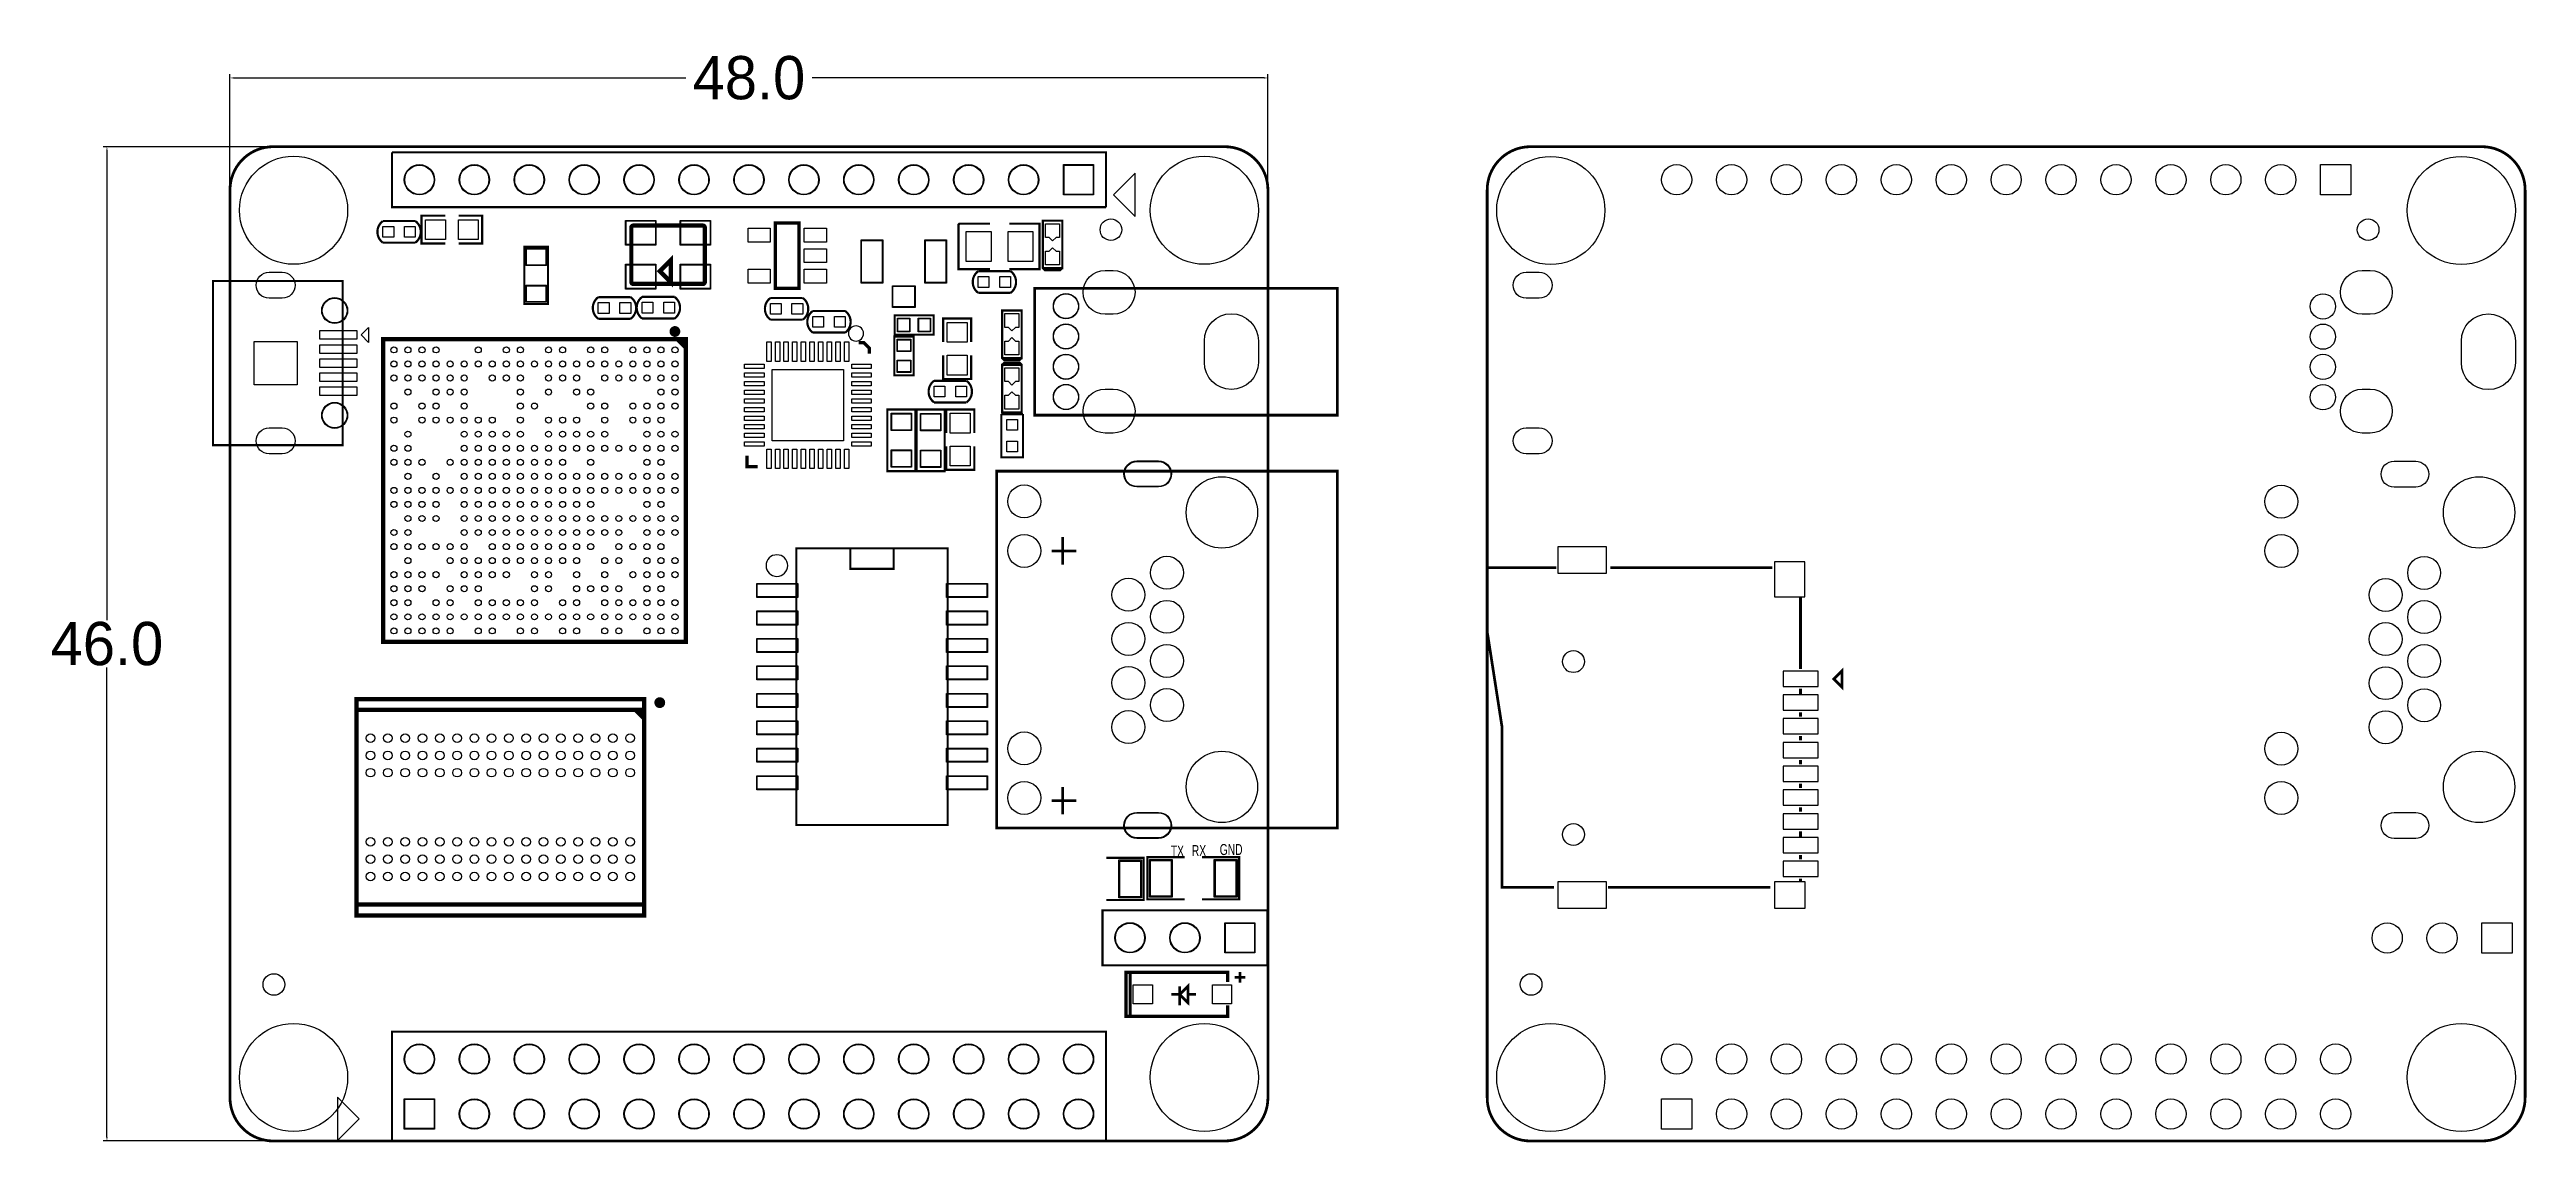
# Model space of a CAD drawing. Header units: millimetres. Extents: x -62 to 52, y -23 to 27.
import ezdxf

# ---------------------------------------------------------------- set-up
doc = ezdxf.new("R2010")
doc.units = ezdxf.units.MM
for name, color, linetype in [('BG_OUTLINE', 254, 'Continuous'), ('BG_SILKSCREEN_TOP', 43, 'Continuous'), ('PG_SILKSCREEN_BOTTOM', 171, 'Continuous'), ('PG_SILKSCREEN_TOP', 30, 'Continuous'), ('PIN_BOTTOM', 5, 'Continuous'), ('PIN_PASTEMASK_BOTTOM', 85, 'Continuous'), ('PIN_PASTEMASK_TOP', 85, 'Continuous'), ('PIN_TOP', 1, 'Continuous')]:
    doc.layers.add(name, color=color, linetype=linetype)
doc.dimstyles.get("Standard").update_dxf_attribs({"dimtxt": 0.18, "dimasz": 0.18, "dimexe": 0.18, "dimexo": 0.0625, "dimgap": 0.09, "dimtad": 0, "dimtih": 1, "dimtoh": 1, "dimdec": 1, "dimzin": 0, "dimdsep": 46, "dimtxsty": 'Standard', "dimcen": 0.09, "dimadec": 0, "dimazin": 0, "dimtfac": 1, "dimtdec": 1, "dimtofl": 0, "dimtmove": 0, "dimatfit": 3, "dimfxl": 1, "dimtolj": 1, "dimtzin": 0, "dimarcsym": 0})

msp = doc.modelspace()

# ---------------------------------------------------------------- texts
at = {"layer": 'BG_SILKSCREEN_TOP', "width": 0.7}
for s, p in [('TX', (-10.48, -9.93)), ('RX', (-9.51, -9.91)), ('GND', (-8.22, -9.86))]:
    msp.add_text(s, height=0.508, dxfattribs=at).set_placement(p)

# ---------------------------------------------------------------- blocks, each defined once
blk = doc.blocks.new('g4ff')
at = {"layer": 'BG_OUTLINE', "const_width": 0.127}
blk.add_lwpolyline([(332.28, 84.8), (376.28, 84.8, -0.414214), (378.28, 82.8), (378.28, 40.8, -0.414214), (376.28, 38.8), (332.28, 38.8, -0.414214), (330.28, 40.8), (330.28, 82.8, -0.414214), (332.28, 84.8)], format="xyb", dxfattribs=at)
blk.add_lwpolyline([(332.28, 84.8), (376.28, 84.8, -0.414214), (378.28, 82.8), (378.28, 40.8, -0.414214), (376.28, 38.8), (332.28, 38.8, -0.414214), (330.28, 40.8), (330.28, 82.8, -0.414214), (332.28, 84.8)], format="xyb", dxfattribs=at)
at = {"layer": 'PG_SILKSCREEN_BOTTOM', "const_width": 0.127}
for points in [[(330.27, 65.33), (333.47, 65.33)], [(333.37, 50.53), (330.97, 50.53), (330.97, 57.93), (330.27, 62.43), (330.27, 65.33)], [(335.97, 65.33), (343.47, 65.33)], [(344.77, 63.93), (344.77, 60.63)], [(344.77, 59.73), (344.77, 59.43)], [(346.31, 60.17), (346.69, 60.55), (346.69, 59.79), (346.31, 60.17)], [(344.77, 58.63), (344.77, 58.43)], [(344.77, 57.53), (344.77, 57.33)], [(344.77, 56.43), (344.77, 56.23)], [(344.77, 55.33), (344.77, 55.13)], [(344.77, 54.23), (344.77, 54.03)], [(344.77, 53.13), (344.77, 52.83)], [(344.77, 52.03), (344.77, 51.83)], [(343.37, 50.53), (335.87, 50.53)], [(344.77, 50.93), (344.77, 50.83)]]:
    blk.add_lwpolyline(points, dxfattribs=at)
at = {"layer": 'PIN_BOTTOM'}
for points in [[(370.22, 83.97), (370.22, 82.57), (368.82, 82.57), (368.82, 83.97)], [(333.55, 65.07), (335.79, 65.07), (335.79, 66.29), (333.55, 66.29)], [(343.57, 63.97), (344.97, 63.97), (344.97, 65.6), (343.57, 65.6)], [(343.96, 59.83), (345.58, 59.83), (345.58, 60.54), (343.96, 60.54)], [(343.96, 58.73), (345.58, 58.73), (345.58, 59.44), (343.96, 59.44)], [(343.96, 57.63), (345.58, 57.63), (345.58, 58.34), (343.96, 58.34)], [(343.96, 56.53), (345.58, 56.53), (345.58, 57.24), (343.96, 57.24)], [(343.96, 55.43), (345.58, 55.43), (345.58, 56.14), (343.96, 56.14)], [(343.96, 54.33), (345.58, 54.33), (345.58, 55.04), (343.96, 55.04)], [(343.96, 53.23), (345.58, 53.23), (345.58, 53.94), (343.96, 53.94)], [(343.96, 52.13), (345.58, 52.13), (345.58, 52.84), (343.96, 52.84)], [(343.96, 51.03), (345.58, 51.03), (345.58, 51.74), (343.96, 51.74)], [(333.55, 49.57), (335.79, 49.57), (335.79, 50.79), (333.55, 50.79)], [(343.56, 49.57), (344.98, 49.57), (344.98, 50.79), (343.56, 50.79)], [(377.68, 48.89), (377.68, 47.49), (376.28, 47.49), (376.28, 48.89)], [(338.34, 39.35), (338.34, 40.75), (339.74, 40.75), (339.74, 39.35)]]:
    blk.add_lwpolyline(points, close=True, dxfattribs=at)
for points in [[(371.12, 77.05), (370.75, 77.05, -1), (370.75, 79.08), (371.12, 79.08, -1)], [(332.68, 77.79), (332.08, 77.79, -1), (332.08, 78.99), (332.68, 78.99, -1)], [(377.83, 75.81), (377.83, 74.81, -1), (375.33, 74.81), (375.33, 75.81, -1)], [(371.12, 71.55), (370.75, 71.55, -1), (370.75, 73.58), (371.12, 73.58, -1)], [(332.68, 70.59), (332.08, 70.59, -1), (332.08, 71.79), (332.68, 71.79, -1)], [(372.22, 70.25), (373.22, 70.25, -1), (373.22, 69.05), (372.22, 69.05, -1)], [(372.22, 54), (373.22, 54, -1), (373.22, 52.8), (372.22, 52.8, -1)]]:
    blk.add_lwpolyline(points, format="xyb", close=True, dxfattribs=at)
for centre, radius in [((333.22, 81.85), 2.5), ((339.04, 83.27), 0.7), ((341.58, 83.27), 0.7), ((344.12, 83.27), 0.7), ((346.66, 83.27), 0.7), ((349.2, 83.27), 0.7), ((351.74, 83.27), 0.7), ((354.28, 83.27), 0.7), ((356.82, 83.27), 0.7), ((359.36, 83.27), 0.7), ((361.9, 83.27), 0.7), ((364.44, 83.27), 0.7), ((366.98, 83.27), 0.7), ((375.33, 81.85), 2.5), ((371.02, 80.96), 0.5), ((368.93, 77.41), 0.584), ((368.93, 76.01), 0.584), ((368.93, 74.61), 0.584), ((368.93, 73.21), 0.584), ((367, 68.38), 0.762), ((376.15, 67.88), 1.65), ((367, 66.1), 0.762), ((373.61, 65.08), 0.762), ((371.83, 64.06), 0.762), ((373.61, 63.04), 0.762), ((371.83, 62.02), 0.762), ((334.27, 60.98), 0.508), ((371.83, 59.98), 0.762), ((373.61, 61), 0.762), ((373.61, 58.96), 0.762), ((371.83, 57.94), 0.762), ((367, 56.95), 0.762), ((376.15, 55.18), 1.65), ((367, 54.67), 0.762), ((334.27, 52.98), 0.508), ((371.9, 48.19), 0.7), ((374.44, 48.19), 0.7), ((332.31, 46.04), 0.5), ((333.22, 41.74), 2.5), ((375.33, 41.74), 2.5), ((339.04, 42.59), 0.7), ((341.58, 42.59), 0.7), ((344.12, 42.59), 0.7), ((346.66, 42.59), 0.7), ((349.2, 42.59), 0.7), ((351.74, 42.59), 0.7), ((354.28, 42.59), 0.7), ((356.82, 42.59), 0.7), ((359.36, 42.59), 0.7), ((361.9, 42.59), 0.7), ((364.44, 42.59), 0.7), ((366.98, 42.59), 0.7), ((369.52, 42.59), 0.7), ((341.58, 40.05), 0.7), ((344.12, 40.05), 0.7), ((346.66, 40.05), 0.7), ((349.2, 40.05), 0.7), ((351.74, 40.05), 0.7), ((354.28, 40.05), 0.7), ((356.82, 40.05), 0.7), ((359.36, 40.05), 0.7), ((361.9, 40.05), 0.7), ((364.44, 40.05), 0.7), ((366.98, 40.05), 0.7), ((369.52, 40.05), 0.7)]:
    blk.add_circle(centre, radius, dxfattribs=at)
at = {"layer": 'PIN_PASTEMASK_BOTTOM'}
for points in [[(332.68, 77.79), (332.08, 77.79, -1), (332.08, 78.99), (332.68, 78.99, -1)], [(332.68, 70.59), (332.08, 70.59, -1), (332.08, 71.79), (332.68, 71.79, -1)]]:
    blk.add_lwpolyline(points, format="xyb", close=True, dxfattribs=at)
for points in [[(333.55, 65.07), (335.79, 65.07), (335.79, 66.29), (333.55, 66.29)], [(343.57, 63.97), (344.97, 63.97), (344.97, 65.6), (343.57, 65.6)], [(343.96, 59.83), (345.58, 59.83), (345.58, 60.54), (343.96, 60.54)], [(343.96, 58.73), (345.58, 58.73), (345.58, 59.44), (343.96, 59.44)], [(343.96, 57.63), (345.58, 57.63), (345.58, 58.34), (343.96, 58.34)], [(343.96, 56.53), (345.58, 56.53), (345.58, 57.24), (343.96, 57.24)], [(343.96, 55.43), (345.58, 55.43), (345.58, 56.14), (343.96, 56.14)], [(343.96, 54.33), (345.58, 54.33), (345.58, 55.04), (343.96, 55.04)], [(343.96, 53.23), (345.58, 53.23), (345.58, 53.94), (343.96, 53.94)], [(343.96, 52.13), (345.58, 52.13), (345.58, 52.84), (343.96, 52.84)], [(343.96, 51.03), (345.58, 51.03), (345.58, 51.74), (343.96, 51.74)], [(333.55, 49.57), (335.79, 49.57), (335.79, 50.79), (333.55, 50.79)], [(343.56, 49.57), (344.98, 49.57), (344.98, 50.79), (343.56, 50.79)]]:
    blk.add_lwpolyline(points, close=True, dxfattribs=at)
blk = doc.blocks.new('*D5')
at = {"color": 0, "linetype": 'Continuous', "lineweight": -2}
for p, q in [((-52.05, 22.91), (-59.86, 22.91)), ((-59.68, 22.73), (-59.68, 1)), ((-59.68, -22.91), (-59.68, -1.18)), ((-52.05, -23.09), (-59.86, -23.09))]:
    blk.add_line(p, q, dxfattribs=at)
at = {"color": 0, "linetype": 'Continuous'}
for points in [[(-59.71, 22.73), (-59.65, 22.73), (-59.68, 22.91)], [(-59.71, -22.91), (-59.65, -22.91), (-59.68, -23.09)]]:
    blk.add_solid(points, dxfattribs=at)
at = {"layer": 'Defpoints', "color": 0, "linetype": 'Continuous'}
for p in [(-51.99, 22.91), (-59.68, -23.09), (-51.99, -23.09)]:
    blk.add_point(p, dxfattribs=at)
at = {"color": 0, "linetype": 'Continuous', "insert": (-59.68, -0.09), "char_height": 2, "attachment_point": 5}
blk.add_mtext('\\A1;46.0', dxfattribs=at)
blk = doc.blocks.new('*D6')
at = {"color": 0, "linetype": 'Continuous', "lineweight": -2}
for p, q in [((-53.99, 20.97), (-53.99, 26.27)), ((-53.81, 26.09), (-32.91, 26.09)), ((-6.17, 26.09), (-27.07, 26.09)), ((-5.99, 20.97), (-5.99, 26.27))]:
    blk.add_line(p, q, dxfattribs=at)
at = {"color": 0, "linetype": 'Continuous'}
for points in [[(-53.81, 26.12), (-53.81, 26.06), (-53.99, 26.09)], [(-6.17, 26.12), (-6.17, 26.06), (-5.99, 26.09)]]:
    blk.add_solid(points, dxfattribs=at)
at = {"layer": 'Defpoints', "color": 0, "linetype": 'Continuous'}
for p in [(-5.99, 26.09), (-53.99, 20.91), (-5.99, 20.91)]:
    blk.add_point(p, dxfattribs=at)
at = {"color": 0, "linetype": 'Continuous', "insert": (-29.99, 26.09), "char_height": 2, "attachment_point": 5}
blk.add_mtext('\\A1;48.0', dxfattribs=at)

# ---------------------------------------------------------------- dimensions: what is measured, and where the dimension line sits
at = {"linetype": 'Continuous'}
dim = msp.add_linear_dim(base=(-5.99, 26.09), p1=(-53.99, 20.91), p2=(-5.99, 20.91), dimstyle='Standard', override={"dimtxt": 2}, dxfattribs=at)
dim.commit()
dim.dimension.update_dxf_attribs({"geometry": '*D6', "text_midpoint": (-29.99, 26.09)})
dim = msp.add_linear_dim(base=(-59.68, -23.09), p1=(-51.99, 22.91), p2=(-51.99, -23.09), angle=90, dimstyle='Standard', override={"dimtxt": 2}, dxfattribs=at)
dim.commit()
dim.dimension.update_dxf_attribs({"geometry": '*D5', "text_midpoint": (-59.68, -0.09)})

# ---------------------------------------------------------------- linework, layer by layer
at = {"layer": 'BG_OUTLINE', "const_width": 0.127}
msp.add_lwpolyline([(-51.99, 22.91), (-7.99, 22.91, -0.414214), (-5.99, 20.91), (-5.99, -21.09, -0.414214), (-7.99, -23.09), (-51.99, -23.09, -0.414214), (-53.99, -21.09), (-53.99, 20.91, -0.414214), (-51.99, 22.91)], format="xyb", dxfattribs=at)
at = {"layer": 'PG_SILKSCREEN_TOP'}
for points, const_width in [([(-46.5, 22.65), (-13.48, 22.65), (-13.48, 20.11)], 0.1), ([(-13.48, 20.11), (-46.5, 20.11), (-46.5, 22.65)], 0.1), ([(-45.42, 19.47), (-46.92, 19.47)], 0.102), ([(-44.03, 19.72), (-45.13, 19.72), (-45.13, 18.43), (-44.03, 18.43)], 0.102), ([(-43.42, 19.72), (-42.33, 19.72), (-42.33, 18.43), (-43.42, 18.43)], 0.102), ([(-16.4, 17.29), (-15.5, 17.29), (-15.5, 19.49), (-16.4, 19.49), (-16.4, 17.29), (-16.3, 17.19), (-15.6, 17.19), (-15.5, 17.29)], 0.1), ([(-46.92, 18.47), (-45.42, 18.47)], 0.102), ([(-40.38, 18.28), (-39.28, 18.28), (-39.28, 15.63), (-40.38, 15.63), (-40.38, 18.28)], 0.1), ([(-27.68, 16.36), (-28.77, 16.36), (-28.77, 19.38), (-27.68, 19.38), (-27.68, 16.36)], 0.15), ([(-18.85, 19.35), (-20.25, 19.35), (-20.3, 19.3), (-20.3, 17.24), (-18.85, 17.24)], 0.102), ([(-17.95, 19.35), (-16.55, 19.35), (-16.55, 17.24), (-17.95, 17.24)], 0.102), ([(-33.6, 16.64), (-33.6, 17.66), (-34.11, 17.15), (-33.6, 16.64)], 0.203), ([(-17.89, 17.15), (-19.39, 17.15)], 0.102), ([(-53.98, 9.1), (-48.78, 9.1), (-48.78, 16.7), (-54.78, 16.7), (-54.78, 9.1), (-53.98, 9.1)], 0.1), ([(-53.98, 16.7), (-53.98, 9.1)], 0.1), ([(-19.39, 16.15), (-17.89, 16.15)], 0.102), ([(-16.78, 16.36), (-2.78, 16.36), (-2.78, 10.49), (-16.78, 10.49), (-16.78, 16.36)], 0.127), ([(-35.46, 15.95), (-36.96, 15.95)], 0.102), ([(-36.96, 14.95), (-35.46, 14.95)], 0.102), ([(-33.43, 15.96), (-34.93, 15.96)], 0.102), ([(-34.93, 14.96), (-33.43, 14.96)], 0.102), ([(-27.5, 15.91), (-29, 15.91)], 0.102), ([(-29, 14.91), (-27.5, 14.91)], 0.102), ([(-25.54, 15.31), (-27.04, 15.31)], 0.102), ([(-23.25, 15.11), (-21.45, 15.11), (-21.45, 14.21), (-23.25, 14.21), (-23.25, 15.11)], 0.1), ([(-19.71, 13.87), (-19.71, 14.96), (-21.01, 14.96), (-21.01, 13.87)], 0.102), ([(-18.28, 13.13), (-17.38, 13.13), (-17.38, 15.33), (-18.28, 15.33), (-18.28, 13.13), (-18.18, 13.03), (-17.48, 13.03), (-17.38, 13.13)], 0.1), ([(-46.91, 14.01), (-46.91, 0.01), (-32.91, 0.01), (-32.91, 14.01), (-46.91, 14.01)], 0.201), ([(-33.31, 14.01), (-32.91, 13.61)], 0.201), ([(-33.11, 14.01), (-32.91, 13.81)], 0.201), ([(-27.04, 14.31), (-25.54, 14.31)], 0.102), ([(-24.42, 13.34), (-24.42, 13.59), (-24.67, 13.84), (-24.92, 13.84)], 0.15), ([(-23.27, 12.33), (-23.27, 14.13), (-22.37, 14.13), (-22.37, 12.33), (-23.27, 12.33)], 0.1), ([(-19.71, 13.26), (-19.71, 12.16), (-21.01, 12.16), (-21.01, 13.26)], 0.102), ([(-17.38, 12.82), (-18.28, 12.82), (-18.28, 10.62), (-17.38, 10.62), (-17.38, 12.82), (-17.48, 12.92), (-18.18, 12.92), (-18.28, 12.82)], 0.1), ([(-19.93, 12.08), (-21.43, 12.08)], 0.102), ([(-23.59, 7.9), (-23.59, 10.75), (-22.29, 10.75), (-22.29, 7.9), (-23.59, 7.9)], 0.1), ([(-20.94, 10.75), (-20.94, 7.9), (-22.24, 7.9), (-22.24, 10.75), (-20.94, 10.75)], 0.1), ([(-21.43, 11.08), (-19.93, 11.08)], 0.102), ([(-19.57, 9.66), (-19.57, 10.75), (-20.87, 10.75), (-20.87, 9.66)], 0.102), ([(-17.32, 10.54), (-18.32, 10.54)], 0.102), ([(-18.32, 10.54), (-18.32, 8.54), (-17.32, 8.54), (-17.32, 10.54)], 0.102), ([(-29.58, 8.11), (-30.08, 8.11), (-30.08, 8.61)], 0.15), ([(-19.57, 9.05), (-19.57, 7.96), (-20.87, 7.96), (-20.87, 9.05)], 0.102), ([(-18.53, -8.61), (-18.53, 7.9), (-2.78, 7.9), (-2.78, -8.61), (-18.53, -8.61)], 0.127), ([(-15.48, 3.58), (-15.48, 4.85)], 0.127), ([(-27.8, -8.47), (-20.8, -8.47), (-20.8, 4.33), (-27.8, 4.33), (-27.8, -8.47)], 0.1), ([(-23.3, 4.33), (-23.3, 3.38), (-25.3, 3.38), (-25.3, 4.33)], 0.1), ([(-15.99, 4.21), (-14.85, 4.21)], 0.127), ([(-34.84, -3.15), (-34.84, -2.65), (-48.14, -2.65), (-48.14, -3.15), (-34.84, -3.15), (-34.84, -12.15), (-48.14, -12.15), (-48.14, -3.15)], 0.2), ([(-35.24, -3.15), (-34.84, -3.55)], 0.2), ([(-35.04, -3.15), (-34.84, -3.35)], 0.2), ([(-15.48, -7.98), (-15.48, -6.71)], 0.127), ([(-15.99, -7.34), (-14.85, -7.34)], 0.127), ([(-13.46, -9.99), (-11.74, -9.99), (-11.74, -11.94), (-13.46, -11.94)], 0.1), ([(-9.84, -11.91), (-11.57, -11.91), (-11.57, -9.96), (-9.84, -9.96)], 0.1), ([(-9.04, -9.96), (-7.32, -9.96), (-7.32, -11.91), (-9.04, -11.91)], 0.1), ([(-34.84, -12.15), (-34.84, -12.66), (-48.14, -12.66), (-48.14, -12.15)], 0.2), ([(-6.02, -14.96), (-13.64, -14.96), (-13.64, -12.42), (-6.02, -12.42), (-6.02, -14.96)], 0.1), ([(-7.85, -16.82), (-7.85, -17.32), (-12.55, -17.32), (-12.55, -15.29), (-7.85, -15.29), (-7.85, -15.74)], 0.15), ([(-12.36, -17.32), (-12.36, -15.29)], 0.15), ([(-10.07, -16.31), (-9.69, -16.69), (-9.69, -15.93), (-10.07, -16.31)], 0.127), ([(-10.07, -16.82), (-10.07, -15.93)], 0.127), ([(-7.03, -15.52), (-7.53, -15.52)], 0.127), ([(-7.03, -15.52), (-7.53, -15.52)], 0.127), ([(-7.28, -15.77), (-7.28, -15.27)], 0.127), ([(-7.28, -15.77), (-7.28, -15.27)], 0.127), ([(-10.07, -16.31), (-10.45, -16.31)], 0.127), ([(-9.69, -16.31), (-9.31, -16.31)], 0.127), ([(-46.5, -18.03), (-13.48, -18.03), (-13.48, -23.11), (-46.5, -23.11), (-46.5, -18.03)], 0.1)]:
    msp.add_lwpolyline(points, dxfattribs=dict(at, const_width=const_width))
for points in [[(-13.13, 20.68), (-12.13, 19.68), (-12.13, 21.68)], [(-47.93, 14.2), (-47.58, 14.55), (-47.58, 13.85)], [(-48.02, -22.07), (-49.02, -21.07), (-49.02, -23.07)]]:
    msp.add_lwpolyline(points, close=True, dxfattribs=at)
for points, const_width in [([(-46.92, 18.47, -0.504954), (-46.92, 19.47)], 0.102), ([(-45.42, 18.47, 0.503899), (-45.42, 19.47)], 0.102), ([(-32.03, 16.66), (-32.03, 19.16, 0.414406), (-32.13, 19.26), (-35.33, 19.26, 0.414454), (-35.43, 19.16), (-35.43, 16.66, 0.414418), (-35.33, 16.56), (-32.13, 16.56, 0.414394), (-32.03, 16.66)], 0.2), ([(-19.39, 17.15, 0.503899), (-19.39, 16.15)], 0.102), ([(-17.89, 17.15, -0.504954), (-17.89, 16.15)], 0.102), ([(-36.96, 15.95, 0.503898), (-36.96, 14.95)], 0.102), ([(-35.46, 15.95, -0.504954), (-35.46, 14.95)], 0.102), ([(-34.93, 15.96, 0.503889), (-34.93, 14.96)], 0.102), ([(-33.43, 15.96, -0.504958), (-33.43, 14.96)], 0.102), ([(-29, 15.91, 0.503914), (-29, 14.91)], 0.102), ([(-27.5, 15.91, -0.504957), (-27.5, 14.91)], 0.102), ([(-27.04, 14.31, -0.504963), (-27.04, 15.31)], 0.102), ([(-25.54, 14.31, 0.503895), (-25.54, 15.31)], 0.102), ([(-33.29, 14.36, -0.999969), (-33.54, 14.36, -1.000031), (-33.29, 14.36)], 0.249), ([(-21.43, 11.08, -0.504954), (-21.43, 12.08)], 0.102), ([(-19.93, 11.08, 0.503899), (-19.93, 12.08)], 0.102), ([(-33.99, -2.81, -0.999975), (-34.24, -2.81, -1.000025), (-33.99, -2.81)], 0.25)]:
    msp.add_lwpolyline(points, format="xyb", dxfattribs=dict(at, const_width=const_width))
for points in [[(-24.69, 14.27, 1), (-25.39, 14.27, 1)], [(-28.2, 3.53, 1), (-29.2, 3.53, 1)]]:
    msp.add_lwpolyline(points, format="xyb", close=True, dxfattribs=at)
at = {"layer": 'PIN_PASTEMASK_TOP'}
for points in [[(-14.07, 22.05), (-14.07, 20.7), (-15.42, 20.7), (-15.42, 22.05)], [(-44.03, 18.62), (-44.95, 18.62), (-44.95, 19.53), (-44.03, 19.53)], [(-42.51, 18.62), (-43.42, 18.62), (-43.42, 19.53), (-42.51, 19.53)], [(-34.32, 18.38), (-35.67, 18.38), (-35.67, 19.48), (-34.32, 19.48)], [(-31.79, 18.38), (-33.14, 18.38), (-33.14, 19.48), (-31.79, 19.48)], [(-46.42, 19.22), (-46.42, 18.72), (-46.92, 18.72), (-46.92, 19.22)], [(-45.42, 19.22), (-45.42, 18.72), (-45.92, 18.72), (-45.92, 19.22)], [(-29.01, 19.14), (-29.01, 18.5), (-30.03, 18.5), (-30.03, 19.14)], [(-26.41, 19.14), (-26.41, 18.5), (-27.43, 18.5), (-27.43, 19.14)], [(-24.78, 18.57), (-23.83, 18.57), (-23.83, 16.62), (-24.78, 16.62)], [(-21.83, 18.57), (-20.88, 18.57), (-20.88, 16.62), (-21.83, 16.62)], [(-19.94, 18.99), (-18.79, 18.99), (-18.79, 17.6), (-19.94, 17.6)], [(-18.01, 18.99), (-16.86, 18.99), (-16.86, 17.6), (-18.01, 17.6)], [(-15.63, 18.71), (-15.79, 18.71), (-15.79, 18.71), (-15.95, 18.55), (-16.11, 18.71), (-16.11, 18.71), (-16.27, 18.71), (-16.27, 19.34), (-15.63, 19.34)], [(-39.38, 17.43), (-40.28, 17.43), (-40.28, 18.18), (-39.38, 18.18)], [(-34.32, 16.35), (-35.67, 16.35), (-35.67, 17.45), (-34.32, 17.45)], [(-31.79, 16.35), (-33.14, 16.35), (-33.14, 17.45), (-31.79, 17.45)], [(-29.01, 17.24), (-29.01, 16.6), (-30.03, 16.6), (-30.03, 17.24)], [(-26.41, 18.19), (-26.41, 17.55), (-27.43, 17.55), (-27.43, 18.19)], [(-26.41, 17.24), (-26.41, 16.6), (-27.43, 16.6), (-27.43, 17.24)], [(-16.27, 18.07), (-16.11, 18.07), (-16.11, 18.07), (-15.95, 18.23), (-15.79, 18.07), (-15.79, 18.07), (-15.63, 18.07), (-15.63, 17.44), (-16.27, 17.44)], [(-39.38, 15.73), (-40.28, 15.73), (-40.28, 16.48), (-39.38, 16.48)], [(-23.33, 16.45), (-22.33, 16.45), (-22.33, 15.5), (-23.33, 15.5)], [(-19.39, 16.4), (-19.39, 16.9), (-18.89, 16.9), (-18.89, 16.4)], [(-18.39, 16.4), (-18.39, 16.9), (-17.89, 16.9), (-17.89, 16.4)], [(-36.96, 15.2), (-36.96, 15.7), (-36.46, 15.7), (-36.46, 15.2)], [(-35.96, 15.2), (-35.96, 15.7), (-35.46, 15.7), (-35.46, 15.2)], [(-34.93, 15.21), (-34.93, 15.71), (-34.43, 15.71), (-34.43, 15.21)], [(-33.93, 15.21), (-33.93, 15.71), (-33.43, 15.71), (-33.43, 15.21)], [(-29, 15.16), (-29, 15.66), (-28.5, 15.66), (-28.5, 15.16)], [(-28, 15.16), (-28, 15.66), (-27.5, 15.66), (-27.5, 15.16)], [(-26.54, 15.06), (-26.54, 14.56), (-27.04, 14.56), (-27.04, 15.06)], [(-25.54, 15.06), (-25.54, 14.56), (-26.04, 14.56), (-26.04, 15.06)], [(-23.1, 14.36), (-23.1, 14.96), (-22.57, 14.96), (-22.57, 14.36)], [(-22.14, 14.36), (-22.14, 14.96), (-21.61, 14.96), (-21.61, 14.36)], [(-17.51, 14.55), (-17.67, 14.55), (-17.67, 14.55), (-17.83, 14.39), (-17.99, 14.55), (-17.99, 14.55), (-18.15, 14.55), (-18.15, 15.19), (-17.51, 15.19)], [(-52.88, 13.9), (-50.88, 13.9), (-50.88, 11.9), (-52.88, 11.9)], [(-49.83, 14.4), (-48.13, 14.4), (-48.13, 14), (-49.83, 14)], [(-49.83, 13.75), (-48.13, 13.75), (-48.13, 13.35), (-49.83, 13.35)], [(-28.97, 13.88), (-28.97, 12.97), (-29.17, 12.97), (-29.17, 13.88)], [(-28.57, 13.88), (-28.57, 12.97), (-28.77, 12.97), (-28.77, 13.88)], [(-28.17, 13.88), (-28.17, 12.97), (-28.37, 12.97), (-28.37, 13.88)], [(-27.77, 13.88), (-27.77, 12.97), (-27.97, 12.97), (-27.97, 13.88)], [(-27.37, 13.88), (-27.37, 12.97), (-27.57, 12.97), (-27.57, 13.88)], [(-26.97, 13.88), (-26.97, 12.97), (-27.17, 12.97), (-27.17, 13.88)], [(-26.57, 13.88), (-26.57, 12.97), (-26.77, 12.97), (-26.77, 13.88)], [(-26.17, 13.88), (-26.17, 12.97), (-26.37, 12.97), (-26.37, 13.88)], [(-25.77, 13.88), (-25.77, 12.97), (-25.97, 12.97), (-25.97, 13.88)], [(-25.37, 13.88), (-25.37, 12.97), (-25.57, 12.97), (-25.57, 13.88)], [(-22.52, 13.45), (-23.12, 13.45), (-23.12, 13.98), (-22.52, 13.98)], [(-20.82, 13.87), (-20.82, 14.78), (-19.9, 14.78), (-19.9, 13.87)], [(-18.15, 13.92), (-17.99, 13.92), (-17.99, 13.92), (-17.83, 14.08), (-17.67, 13.92), (-17.67, 13.92), (-17.51, 13.92), (-17.51, 13.28), (-18.15, 13.28)], [(-49.83, 13.1), (-48.13, 13.1), (-48.13, 12.7), (-49.83, 12.7)], [(-30.2, 12.85), (-29.29, 12.85), (-29.29, 12.65), (-30.2, 12.65)], [(-24.34, 12.65), (-25.24, 12.65), (-25.24, 12.85), (-24.34, 12.85)], [(-22.52, 12.49), (-23.12, 12.49), (-23.12, 13.02), (-22.52, 13.02)], [(-20.82, 12.34), (-20.82, 13.26), (-19.9, 13.26), (-19.9, 12.34)], [(-17.51, 12.04), (-17.67, 12.04), (-17.67, 12.04), (-17.83, 11.88), (-17.99, 12.04), (-17.99, 12.04), (-18.15, 12.04), (-18.15, 12.68), (-17.51, 12.68)], [(-49.83, 12.45), (-48.13, 12.45), (-48.13, 12.05), (-49.83, 12.05)], [(-49.83, 11.8), (-48.13, 11.8), (-48.13, 11.4), (-49.83, 11.4)], [(-30.2, 12.45), (-29.29, 12.45), (-29.29, 12.25), (-30.2, 12.25)], [(-30.2, 12.05), (-29.29, 12.05), (-29.29, 11.85), (-30.2, 11.85)], [(-30.2, 11.65), (-29.29, 11.65), (-29.29, 11.45), (-30.2, 11.45)], [(-25.62, 12.6), (-25.62, 9.3), (-28.92, 9.3), (-28.92, 12.6)], [(-24.34, 12.25), (-25.24, 12.25), (-25.24, 12.45), (-24.34, 12.45)], [(-24.34, 11.85), (-25.24, 11.85), (-25.24, 12.05), (-24.34, 12.05)], [(-24.34, 11.45), (-25.24, 11.45), (-25.24, 11.65), (-24.34, 11.65)], [(-20.93, 11.83), (-20.93, 11.33), (-21.43, 11.33), (-21.43, 11.83)], [(-19.93, 11.83), (-19.93, 11.33), (-20.43, 11.33), (-20.43, 11.83)], [(-18.15, 11.41), (-17.99, 11.41), (-17.99, 11.41), (-17.83, 11.57), (-17.67, 11.41), (-17.67, 11.41), (-17.51, 11.41), (-17.51, 10.77), (-18.15, 10.77)], [(-30.2, 11.25), (-29.29, 11.25), (-29.29, 11.05), (-30.2, 11.05)], [(-30.2, 10.85), (-29.29, 10.85), (-29.29, 10.65), (-30.2, 10.65)], [(-30.2, 10.45), (-29.29, 10.45), (-29.29, 10.25), (-30.2, 10.25)], [(-24.34, 11.05), (-25.24, 11.05), (-25.24, 11.25), (-24.34, 11.25)], [(-24.34, 10.65), (-25.24, 10.65), (-25.24, 10.85), (-24.34, 10.85)], [(-24.34, 10.25), (-25.24, 10.25), (-25.24, 10.45), (-24.34, 10.45)], [(-22.49, 9.8), (-23.39, 9.8), (-23.39, 10.55), (-22.49, 10.55)], [(-22.04, 10.55), (-21.14, 10.55), (-21.14, 9.8), (-22.04, 9.8)], [(-20.68, 9.66), (-20.68, 10.58), (-19.76, 10.58), (-19.76, 9.66)], [(-30.2, 10.05), (-29.29, 10.05), (-29.29, 9.85), (-30.2, 9.85)], [(-30.2, 9.65), (-29.29, 9.65), (-29.29, 9.45), (-30.2, 9.45)], [(-30.2, 9.25), (-29.29, 9.25), (-29.29, 9.05), (-30.2, 9.05)], [(-24.34, 9.85), (-25.24, 9.85), (-25.24, 10.05), (-24.34, 10.05)], [(-24.34, 9.45), (-25.24, 9.45), (-25.24, 9.65), (-24.34, 9.65)], [(-24.34, 9.05), (-25.24, 9.05), (-25.24, 9.25), (-24.34, 9.25)], [(-18.07, 10.29), (-17.57, 10.29), (-17.57, 9.79), (-18.07, 9.79)], [(-18.07, 9.29), (-17.57, 9.29), (-17.57, 8.79), (-18.07, 8.79)], [(-29.17, 8.02), (-29.17, 8.92), (-28.97, 8.92), (-28.97, 8.02)], [(-28.77, 8.02), (-28.77, 8.92), (-28.57, 8.92), (-28.57, 8.02)], [(-28.37, 8.02), (-28.37, 8.92), (-28.17, 8.92), (-28.17, 8.02)], [(-27.97, 8.02), (-27.97, 8.92), (-27.77, 8.92), (-27.77, 8.02)], [(-27.57, 8.02), (-27.57, 8.92), (-27.37, 8.92), (-27.37, 8.02)], [(-27.17, 8.02), (-27.17, 8.92), (-26.97, 8.92), (-26.97, 8.02)], [(-26.77, 8.02), (-26.77, 8.92), (-26.57, 8.92), (-26.57, 8.02)], [(-26.37, 8.02), (-26.37, 8.92), (-26.17, 8.92), (-26.17, 8.02)], [(-25.97, 8.02), (-25.97, 8.92), (-25.77, 8.92), (-25.77, 8.02)], [(-25.57, 8.02), (-25.57, 8.92), (-25.37, 8.92), (-25.37, 8.02)], [(-22.49, 8.1), (-23.39, 8.1), (-23.39, 8.85), (-22.49, 8.85)], [(-22.04, 8.85), (-21.14, 8.85), (-21.14, 8.1), (-22.04, 8.1)], [(-20.68, 8.14), (-20.68, 9.05), (-19.76, 9.05), (-19.76, 8.14)], [(-29.61, 2.68), (-27.76, 2.68), (-27.76, 2.08), (-29.61, 2.08)], [(-20.84, 2.68), (-18.99, 2.68), (-18.99, 2.08), (-20.84, 2.08)], [(-29.61, 1.41), (-27.76, 1.41), (-27.76, 0.81), (-29.61, 0.81)], [(-20.84, 1.41), (-18.99, 1.41), (-18.99, 0.81), (-20.84, 0.81)], [(-29.61, 0.14), (-27.76, 0.14), (-27.76, -0.46), (-29.61, -0.46)], [(-20.84, 0.14), (-18.99, 0.14), (-18.99, -0.46), (-20.84, -0.46)], [(-29.61, -1.13), (-27.76, -1.13), (-27.76, -1.73), (-29.61, -1.73)], [(-20.84, -1.13), (-18.99, -1.13), (-18.99, -1.73), (-20.84, -1.73)], [(-29.61, -2.4), (-27.76, -2.4), (-27.76, -3), (-29.61, -3)], [(-20.84, -2.4), (-18.99, -2.4), (-18.99, -3), (-20.84, -3)], [(-29.61, -3.67), (-27.76, -3.67), (-27.76, -4.27), (-29.61, -4.27)], [(-20.84, -3.67), (-18.99, -3.67), (-18.99, -4.27), (-20.84, -4.27)], [(-29.61, -4.94), (-27.76, -4.94), (-27.76, -5.54), (-29.61, -5.54)], [(-20.84, -4.94), (-18.99, -4.94), (-18.99, -5.54), (-20.84, -5.54)], [(-29.61, -6.21), (-27.76, -6.21), (-27.76, -6.81), (-29.61, -6.81)], [(-20.84, -6.21), (-18.99, -6.21), (-18.99, -6.81), (-20.84, -6.81)], [(-11.89, -10.14), (-11.89, -11.79), (-12.84, -11.79), (-12.84, -10.14)], [(-11.42, -11.76), (-11.42, -10.11), (-10.47, -10.11), (-10.47, -11.76)], [(-8.42, -11.76), (-8.42, -10.11), (-7.47, -10.11), (-7.47, -11.76)], [(-6.61, -13.02), (-6.61, -14.37), (-7.96, -14.37), (-7.96, -13.02)], [(-12.22, -15.86), (-11.33, -15.86), (-11.33, -16.75), (-12.22, -16.75)], [(-8.56, -15.86), (-7.67, -15.86), (-7.67, -16.75), (-8.56, -16.75)], [(-45.9, -22.51), (-45.9, -21.16), (-44.55, -21.16), (-44.55, -22.51)]]:
    msp.add_lwpolyline(points, close=True, dxfattribs=at)
for points in [[(-13.15, 15.16), (-13.52, 15.16, -1), (-13.52, 17.19), (-13.15, 17.19, -1)], [(-51.58, 15.9), (-52.18, 15.9, -1), (-52.18, 17.1), (-51.58, 17.1, -1)], [(-6.43, 13.93), (-6.43, 12.93, -1), (-8.93, 12.93), (-8.93, 13.93, -1)], [(-13.15, 9.66), (-13.52, 9.66, -1), (-13.52, 11.69), (-13.15, 11.69, -1)], [(-51.58, 8.7), (-52.18, 8.7, -1), (-52.18, 9.9), (-51.58, 9.9, -1)], [(-12.05, 8.34), (-11.05, 8.34, -1), (-11.05, 7.19), (-12.05, 7.19, -1)], [(-12.05, -7.91), (-11.05, -7.91, -1), (-11.05, -9.06), (-12.05, -9.06, -1)]]:
    msp.add_lwpolyline(points, format="xyb", close=True, dxfattribs=at)
for centre, radius in [((-45.23, 21.38), 0.675), ((-42.69, 21.38), 0.675), ((-40.15, 21.38), 0.675), ((-37.61, 21.38), 0.675), ((-35.07, 21.38), 0.675), ((-32.53, 21.38), 0.675), ((-29.99, 21.38), 0.675), ((-27.45, 21.38), 0.675), ((-24.91, 21.38), 0.675), ((-22.37, 21.38), 0.675), ((-19.83, 21.38), 0.675), ((-17.29, 21.38), 0.675), ((-15.33, 15.53), 0.572), ((-49.15, 15.33), 0.575), ((-15.33, 14.13), 0.572), ((-46.41, 13.51), 0.14), ((-46.41, 12.86), 0.14), ((-45.76, 13.51), 0.14), ((-45.76, 12.86), 0.14), ((-45.11, 13.51), 0.14), ((-45.11, 12.86), 0.14), ((-44.46, 13.51), 0.14), ((-44.46, 12.86), 0.14), ((-43.81, 12.86), 0.14), ((-43.16, 12.86), 0.14), ((-42.51, 13.51), 0.14), ((-42.51, 12.86), 0.14), ((-41.86, 12.86), 0.14), ((-41.21, 13.51), 0.14), ((-41.21, 12.86), 0.14), ((-40.56, 13.51), 0.14), ((-40.56, 12.86), 0.14), ((-39.91, 12.86), 0.14), ((-39.26, 13.51), 0.14), ((-39.26, 12.86), 0.14), ((-38.61, 13.51), 0.14), ((-38.61, 12.86), 0.14), ((-37.96, 12.86), 0.14), ((-37.31, 13.51), 0.14), ((-37.31, 12.86), 0.14), ((-36.66, 13.51), 0.14), ((-36.66, 12.86), 0.14), ((-36.01, 12.86), 0.14), ((-35.36, 13.51), 0.14), ((-35.36, 12.86), 0.14), ((-34.71, 13.51), 0.14), ((-34.71, 12.86), 0.14), ((-34.06, 13.51), 0.14), ((-34.06, 12.86), 0.14), ((-33.41, 13.51), 0.14), ((-33.41, 12.86), 0.14), ((-15.33, 12.73), 0.572), ((-46.41, 12.21), 0.14), ((-45.76, 12.21), 0.14), ((-45.76, 11.56), 0.14), ((-45.11, 12.21), 0.14), ((-44.46, 12.21), 0.14), ((-44.46, 11.56), 0.14), ((-43.81, 12.21), 0.14), ((-43.81, 11.56), 0.14), ((-43.16, 12.21), 0.14), ((-43.16, 11.56), 0.14), ((-41.86, 12.21), 0.14), ((-41.21, 12.21), 0.14), ((-40.56, 12.21), 0.14), ((-40.56, 11.56), 0.14), ((-39.26, 12.21), 0.14), ((-39.26, 11.56), 0.14), ((-38.61, 12.21), 0.14), ((-37.96, 12.21), 0.14), ((-37.96, 11.56), 0.14), ((-37.31, 11.56), 0.14), ((-36.66, 12.21), 0.14), ((-36.01, 12.21), 0.14), ((-35.36, 12.21), 0.14), ((-34.71, 12.21), 0.14), ((-34.06, 12.21), 0.14), ((-34.06, 11.56), 0.14), ((-33.41, 12.21), 0.14), ((-33.41, 11.56), 0.14), ((-15.33, 11.33), 0.572), ((-49.15, 10.48), 0.575), ((-46.41, 10.91), 0.14), ((-46.41, 10.26), 0.14), ((-45.11, 10.91), 0.14), ((-45.11, 10.26), 0.14), ((-44.46, 10.91), 0.14), ((-44.46, 10.26), 0.14), ((-43.81, 10.26), 0.14), ((-43.16, 10.91), 0.14), ((-43.16, 10.26), 0.14), ((-42.51, 10.26), 0.14), ((-41.86, 10.26), 0.14), ((-40.56, 10.91), 0.14), ((-40.56, 10.26), 0.14), ((-39.91, 10.91), 0.14), ((-39.26, 10.26), 0.14), ((-38.61, 10.26), 0.14), ((-37.96, 10.26), 0.14), ((-37.31, 10.91), 0.14), ((-36.66, 10.91), 0.14), ((-36.66, 10.26), 0.14), ((-35.36, 10.91), 0.14), ((-35.36, 10.26), 0.14), ((-34.71, 10.91), 0.14), ((-34.71, 10.26), 0.14), ((-34.06, 10.91), 0.14), ((-34.06, 10.26), 0.14), ((-33.41, 10.91), 0.14), ((-45.76, 9.61), 0.14), ((-43.16, 9.61), 0.14), ((-42.51, 9.61), 0.14), ((-41.86, 9.61), 0.14), ((-41.21, 9.61), 0.14), ((-40.56, 9.61), 0.14), ((-39.26, 9.61), 0.14), ((-38.61, 9.61), 0.14), ((-37.96, 9.61), 0.14), ((-37.31, 9.61), 0.14), ((-36.66, 9.61), 0.14), ((-34.71, 9.61), 0.14), ((-34.06, 9.61), 0.14), ((-33.41, 9.61), 0.14), ((-46.41, 8.96), 0.14), ((-46.41, 8.31), 0.14), ((-45.76, 8.96), 0.14), ((-45.76, 8.31), 0.14), ((-45.11, 8.31), 0.14), ((-43.81, 8.31), 0.14), ((-43.16, 8.96), 0.14), ((-43.16, 8.31), 0.14), ((-42.51, 8.96), 0.14), ((-42.51, 8.31), 0.14), ((-41.86, 8.96), 0.14), ((-41.86, 8.31), 0.14), ((-41.21, 8.96), 0.14), ((-41.21, 8.31), 0.14), ((-40.56, 8.96), 0.14), ((-40.56, 8.31), 0.14), ((-39.91, 8.96), 0.14), ((-39.91, 8.31), 0.14), ((-39.26, 8.96), 0.14), ((-39.26, 8.31), 0.14), ((-38.61, 8.96), 0.14), ((-38.61, 8.31), 0.14), ((-37.96, 8.96), 0.14), ((-37.31, 8.96), 0.14), ((-37.31, 8.31), 0.14), ((-36.66, 8.96), 0.14), ((-36.01, 8.96), 0.14), ((-35.36, 8.96), 0.14), ((-34.71, 8.96), 0.14), ((-34.71, 8.31), 0.14), ((-34.06, 8.96), 0.14), ((-34.06, 8.31), 0.14), ((-33.41, 8.96), 0.14), ((-46.41, 7.01), 0.14), ((-45.76, 7.66), 0.14), ((-45.76, 7.01), 0.14), ((-45.11, 7.01), 0.14), ((-44.46, 7.66), 0.14), ((-44.46, 7.01), 0.14), ((-43.81, 7.01), 0.14), ((-43.16, 7.66), 0.14), ((-43.16, 7.01), 0.14), ((-42.51, 7.66), 0.14), ((-42.51, 7.01), 0.14), ((-41.86, 7.66), 0.14), ((-41.86, 7.01), 0.14), ((-41.21, 7.66), 0.14), ((-41.21, 7.01), 0.14), ((-40.56, 7.66), 0.14), ((-40.56, 7.01), 0.14), ((-39.91, 7.66), 0.14), ((-39.91, 7.01), 0.14), ((-39.26, 7.66), 0.14), ((-39.26, 7.01), 0.14), ((-38.61, 7.66), 0.14), ((-38.61, 7.01), 0.14), ((-37.96, 7.66), 0.14), ((-37.96, 7.01), 0.14), ((-37.31, 7.66), 0.14), ((-37.31, 7.01), 0.14), ((-36.66, 7.66), 0.14), ((-36.66, 7.01), 0.14), ((-36.01, 7.66), 0.14), ((-36.01, 7.01), 0.14), ((-35.36, 7.66), 0.14), ((-35.36, 7.01), 0.14), ((-34.71, 7.66), 0.14), ((-34.71, 7.01), 0.14), ((-34.06, 7.66), 0.14), ((-34.06, 7.01), 0.14), ((-33.41, 7.66), 0.14), ((-33.41, 7.01), 0.14), ((-17.26, 6.5), 0.762), ((-8.12, 5.99), 1.65), ((-46.41, 6.36), 0.14), ((-45.76, 6.36), 0.14), ((-45.76, 5.71), 0.14), ((-45.11, 6.36), 0.14), ((-45.11, 5.71), 0.14), ((-44.46, 6.36), 0.14), ((-44.46, 5.71), 0.14), ((-43.16, 6.36), 0.14), ((-43.16, 5.71), 0.14), ((-42.51, 6.36), 0.14), ((-42.51, 5.71), 0.14), ((-41.86, 6.36), 0.14), ((-41.86, 5.71), 0.14), ((-41.21, 6.36), 0.14), ((-41.21, 5.71), 0.14), ((-40.56, 6.36), 0.14), ((-40.56, 5.71), 0.14), ((-39.91, 6.36), 0.14), ((-39.91, 5.71), 0.14), ((-39.26, 6.36), 0.14), ((-39.26, 5.71), 0.14), ((-38.61, 6.36), 0.14), ((-38.61, 5.71), 0.14), ((-37.96, 6.36), 0.14), ((-37.96, 5.71), 0.14), ((-37.31, 6.36), 0.14), ((-37.31, 5.71), 0.14), ((-36.66, 5.71), 0.14), ((-36.01, 5.71), 0.14), ((-35.36, 5.71), 0.14), ((-34.71, 6.36), 0.14), ((-34.71, 5.71), 0.14), ((-34.06, 6.36), 0.14), ((-34.06, 5.71), 0.14), ((-33.41, 5.71), 0.14), ((-46.41, 5.06), 0.14), ((-45.76, 5.06), 0.14), ((-43.16, 5.06), 0.14), ((-42.51, 5.06), 0.14), ((-41.86, 5.06), 0.14), ((-41.21, 5.06), 0.14), ((-40.56, 5.06), 0.14), ((-39.91, 5.06), 0.14), ((-39.26, 5.06), 0.14), ((-38.61, 5.06), 0.14), ((-37.96, 5.06), 0.14), ((-37.31, 5.06), 0.14), ((-36.66, 5.06), 0.14), ((-36.01, 5.06), 0.14), ((-34.71, 5.06), 0.14), ((-34.06, 5.06), 0.14), ((-33.41, 5.06), 0.14), ((-17.26, 4.21), 0.762), ((-46.41, 4.41), 0.14), ((-45.76, 4.41), 0.14), ((-45.76, 3.76), 0.14), ((-45.11, 4.41), 0.14), ((-44.46, 4.41), 0.14), ((-43.81, 4.41), 0.14), ((-43.81, 3.76), 0.14), ((-43.16, 4.41), 0.14), ((-43.16, 3.76), 0.14), ((-42.51, 3.76), 0.14), ((-41.86, 4.41), 0.14), ((-41.86, 3.76), 0.14), ((-41.21, 4.41), 0.14), ((-41.21, 3.76), 0.14), ((-40.56, 4.41), 0.14), ((-40.56, 3.76), 0.14), ((-39.91, 4.41), 0.14), ((-39.91, 3.76), 0.14), ((-39.26, 4.41), 0.14), ((-39.26, 3.76), 0.14), ((-38.61, 4.41), 0.14), ((-38.61, 3.76), 0.14), ((-37.96, 4.41), 0.14), ((-37.96, 3.76), 0.14), ((-37.31, 4.41), 0.14), ((-36.66, 3.76), 0.14), ((-36.01, 4.41), 0.14), ((-36.01, 3.76), 0.14), ((-35.36, 4.41), 0.14), ((-34.71, 4.41), 0.14), ((-34.71, 3.76), 0.14), ((-34.06, 4.41), 0.14), ((-34.06, 3.76), 0.14), ((-33.41, 3.76), 0.14), ((-10.66, 3.2), 0.762), ((-46.41, 3.11), 0.14), ((-46.41, 2.46), 0.14), ((-45.76, 3.11), 0.14), ((-45.76, 2.46), 0.14), ((-45.11, 3.11), 0.14), ((-45.11, 2.46), 0.14), ((-44.46, 3.11), 0.14), ((-43.81, 2.46), 0.14), ((-43.16, 3.11), 0.14), ((-43.16, 2.46), 0.14), ((-42.51, 3.11), 0.14), ((-42.51, 2.46), 0.14), ((-41.86, 3.11), 0.14), ((-41.21, 3.11), 0.14), ((-39.91, 3.11), 0.14), ((-39.91, 2.46), 0.14), ((-39.26, 3.11), 0.14), ((-39.26, 2.46), 0.14), ((-37.96, 3.11), 0.14), ((-37.96, 2.46), 0.14), ((-37.31, 2.46), 0.14), ((-36.66, 3.11), 0.14), ((-36.66, 2.46), 0.14), ((-36.01, 2.46), 0.14), ((-35.36, 3.11), 0.14), ((-34.71, 3.11), 0.14), ((-34.71, 2.46), 0.14), ((-34.06, 3.11), 0.14), ((-34.06, 2.46), 0.14), ((-33.41, 3.11), 0.14), ((-12.44, 2.18), 0.762), ((-46.41, 1.81), 0.14), ((-46.41, 1.16), 0.14), ((-45.76, 1.81), 0.14), ((-45.76, 1.16), 0.14), ((-45.11, 1.16), 0.14), ((-44.46, 1.81), 0.14), ((-44.46, 1.16), 0.14), ((-43.81, 1.81), 0.14), ((-43.81, 1.16), 0.14), ((-43.16, 1.16), 0.14), ((-42.51, 1.81), 0.14), ((-42.51, 1.16), 0.14), ((-41.86, 1.81), 0.14), ((-41.86, 1.16), 0.14), ((-41.21, 1.81), 0.14), ((-41.21, 1.16), 0.14), ((-40.56, 1.81), 0.14), ((-40.56, 1.16), 0.14), ((-39.91, 1.81), 0.14), ((-39.91, 1.16), 0.14), ((-39.26, 1.16), 0.14), ((-38.61, 1.81), 0.14), ((-38.61, 1.16), 0.14), ((-37.96, 1.81), 0.14), ((-37.96, 1.16), 0.14), ((-37.31, 1.16), 0.14), ((-36.66, 1.81), 0.14), ((-36.66, 1.16), 0.14), ((-36.01, 1.81), 0.14), ((-36.01, 1.16), 0.14), ((-35.36, 1.81), 0.14), ((-35.36, 1.16), 0.14), ((-34.71, 1.81), 0.14), ((-34.71, 1.16), 0.14), ((-34.06, 1.81), 0.14), ((-34.06, 1.16), 0.14), ((-33.41, 1.81), 0.14), ((-33.41, 1.16), 0.14), ((-10.66, 1.16), 0.762), ((-46.41, 0.51), 0.14), ((-45.76, 0.51), 0.14), ((-45.11, 0.51), 0.14), ((-44.46, 0.51), 0.14), ((-43.81, 0.51), 0.14), ((-42.51, 0.51), 0.14), ((-41.86, 0.51), 0.14), ((-40.56, 0.51), 0.14), ((-39.91, 0.51), 0.14), ((-38.61, 0.51), 0.14), ((-37.96, 0.51), 0.14), ((-36.66, 0.51), 0.14), ((-36.01, 0.51), 0.14), ((-34.71, 0.51), 0.14), ((-34.06, 0.51), 0.14), ((-33.41, 0.51), 0.14), ((-12.44, 0.14), 0.762), ((-12.44, -1.9), 0.762), ((-10.66, -0.88), 0.762), ((-10.66, -2.92), 0.762), ((-12.44, -3.94), 0.762), ((-47.49, -4.45), 0.2), ((-46.69, -4.45), 0.2), ((-45.89, -4.45), 0.2), ((-45.09, -4.45), 0.2), ((-44.29, -4.45), 0.2), ((-43.49, -4.45), 0.2), ((-42.69, -4.45), 0.2), ((-41.89, -4.45), 0.2), ((-41.09, -4.45), 0.2), ((-40.29, -4.45), 0.2), ((-39.49, -4.45), 0.2), ((-38.69, -4.45), 0.2), ((-37.89, -4.45), 0.2), ((-37.09, -4.45), 0.2), ((-36.29, -4.45), 0.2), ((-35.49, -4.45), 0.2), ((-17.26, -4.93), 0.762), ((-47.49, -5.25), 0.2), ((-46.69, -5.25), 0.2), ((-45.89, -5.25), 0.2), ((-45.09, -5.25), 0.2), ((-44.29, -5.25), 0.2), ((-43.49, -5.25), 0.2), ((-42.69, -5.25), 0.2), ((-41.89, -5.25), 0.2), ((-41.09, -5.25), 0.2), ((-40.29, -5.25), 0.2), ((-39.49, -5.25), 0.2), ((-38.69, -5.25), 0.2), ((-37.89, -5.25), 0.2), ((-37.09, -5.25), 0.2), ((-36.29, -5.25), 0.2), ((-35.49, -5.25), 0.2), ((-8.12, -6.71), 1.65), ((-47.49, -6.05), 0.2), ((-46.69, -6.05), 0.2), ((-45.89, -6.05), 0.2), ((-45.09, -6.05), 0.2), ((-44.29, -6.05), 0.2), ((-43.49, -6.05), 0.2), ((-42.69, -6.05), 0.2), ((-41.89, -6.05), 0.2), ((-41.09, -6.05), 0.2), ((-40.29, -6.05), 0.2), ((-39.49, -6.05), 0.2), ((-38.69, -6.05), 0.2), ((-37.89, -6.05), 0.2), ((-37.09, -6.05), 0.2), ((-36.29, -6.05), 0.2), ((-35.49, -6.05), 0.2), ((-17.26, -7.22), 0.762), ((-47.49, -9.25), 0.2), ((-46.69, -9.25), 0.2), ((-45.89, -9.25), 0.2), ((-45.09, -9.25), 0.2), ((-44.29, -9.25), 0.2), ((-43.49, -9.25), 0.2), ((-42.69, -9.25), 0.2), ((-41.89, -9.25), 0.2), ((-41.09, -9.25), 0.2), ((-40.29, -9.25), 0.2), ((-39.49, -9.25), 0.2), ((-38.69, -9.25), 0.2), ((-37.89, -9.25), 0.2), ((-37.09, -9.25), 0.2), ((-36.29, -9.25), 0.2), ((-35.49, -9.25), 0.2), ((-47.49, -10.05), 0.2), ((-46.69, -10.05), 0.2), ((-45.89, -10.05), 0.2), ((-45.09, -10.05), 0.2), ((-44.29, -10.05), 0.2), ((-43.49, -10.05), 0.2), ((-42.69, -10.05), 0.2), ((-41.89, -10.05), 0.2), ((-41.09, -10.05), 0.2), ((-40.29, -10.05), 0.2), ((-39.49, -10.05), 0.2), ((-38.69, -10.05), 0.2), ((-37.89, -10.05), 0.2), ((-37.09, -10.05), 0.2), ((-36.29, -10.05), 0.2), ((-35.49, -10.05), 0.2), ((-47.49, -10.85), 0.2), ((-46.69, -10.85), 0.2), ((-45.89, -10.85), 0.2), ((-45.09, -10.85), 0.2), ((-44.29, -10.85), 0.2), ((-43.49, -10.85), 0.2), ((-42.69, -10.85), 0.2), ((-41.89, -10.85), 0.2), ((-41.09, -10.85), 0.2), ((-40.29, -10.85), 0.2), ((-39.49, -10.85), 0.2), ((-38.69, -10.85), 0.2), ((-37.89, -10.85), 0.2), ((-37.09, -10.85), 0.2), ((-36.29, -10.85), 0.2), ((-35.49, -10.85), 0.2), ((-12.37, -13.69), 0.675), ((-9.83, -13.69), 0.675), ((-45.23, -19.3), 0.675), ((-42.69, -19.3), 0.675), ((-40.15, -19.3), 0.675), ((-37.61, -19.3), 0.675), ((-35.07, -19.3), 0.675), ((-32.53, -19.3), 0.675), ((-29.99, -19.3), 0.675), ((-27.45, -19.3), 0.675), ((-24.91, -19.3), 0.675), ((-22.37, -19.3), 0.675), ((-19.83, -19.3), 0.675), ((-17.29, -19.3), 0.675), ((-14.75, -19.3), 0.675), ((-42.69, -21.84), 0.675), ((-40.15, -21.84), 0.675), ((-37.61, -21.84), 0.675), ((-35.07, -21.84), 0.675), ((-32.53, -21.84), 0.675), ((-29.99, -21.84), 0.675), ((-27.45, -21.84), 0.675), ((-24.91, -21.84), 0.675), ((-22.37, -21.84), 0.675), ((-19.83, -21.84), 0.675), ((-17.29, -21.84), 0.675), ((-14.75, -21.84), 0.675)]:
    msp.add_circle(centre, radius, dxfattribs=at)
at = {"layer": 'PIN_TOP'}
for points in [[(-14.05, 22.08), (-14.05, 20.68), (-15.45, 20.68), (-15.45, 22.08)], [(-44.03, 18.62), (-44.95, 18.62), (-44.95, 19.53), (-44.03, 19.53)], [(-42.51, 18.62), (-43.42, 18.62), (-43.42, 19.53), (-42.51, 19.53)], [(-34.3, 18.35), (-35.7, 18.35), (-35.7, 19.5), (-34.3, 19.5)], [(-31.77, 18.35), (-33.17, 18.35), (-33.17, 19.5), (-31.77, 19.5)], [(-46.42, 19.22), (-46.42, 18.72), (-46.92, 18.72), (-46.92, 19.22)], [(-45.42, 19.22), (-45.42, 18.72), (-45.92, 18.72), (-45.92, 19.22)], [(-29.01, 19.14), (-29.01, 18.5), (-30.03, 18.5), (-30.03, 19.14)], [(-26.41, 19.14), (-26.41, 18.5), (-27.43, 18.5), (-27.43, 19.14)], [(-24.8, 18.6), (-23.8, 18.6), (-23.8, 16.6), (-24.8, 16.6)], [(-21.85, 18.6), (-20.85, 18.6), (-20.85, 16.6), (-21.85, 16.6)], [(-19.94, 18.99), (-18.79, 18.99), (-18.79, 17.6), (-19.94, 17.6)], [(-18.01, 18.99), (-16.86, 18.99), (-16.86, 17.6), (-18.01, 17.6)], [(-15.63, 18.71), (-15.79, 18.71), (-15.79, 18.71), (-15.95, 18.55), (-16.11, 18.71), (-16.11, 18.71), (-16.27, 18.71), (-16.27, 19.34), (-15.63, 19.34)], [(-39.36, 17.41), (-40.31, 17.41), (-40.31, 18.21), (-39.36, 18.21)], [(-34.3, 16.32), (-35.7, 16.32), (-35.7, 17.47), (-34.3, 17.47)], [(-31.77, 16.32), (-33.17, 16.32), (-33.17, 17.47), (-31.77, 17.47)], [(-29.01, 17.24), (-29.01, 16.6), (-30.03, 16.6), (-30.03, 17.24)], [(-26.41, 18.19), (-26.41, 17.55), (-27.43, 17.55), (-27.43, 18.19)], [(-26.41, 17.24), (-26.41, 16.6), (-27.43, 16.6), (-27.43, 17.24)], [(-16.27, 18.07), (-16.11, 18.07), (-16.11, 18.07), (-15.95, 18.23), (-15.79, 18.07), (-15.79, 18.07), (-15.63, 18.07), (-15.63, 17.44), (-16.27, 17.44)], [(-39.36, 15.71), (-40.31, 15.71), (-40.31, 16.51), (-39.36, 16.51)], [(-23.35, 16.47), (-22.3, 16.47), (-22.3, 15.47), (-23.35, 15.47)], [(-19.39, 16.4), (-19.39, 16.9), (-18.89, 16.9), (-18.89, 16.4)], [(-18.39, 16.4), (-18.39, 16.9), (-17.89, 16.9), (-17.89, 16.4)], [(-36.96, 15.2), (-36.96, 15.7), (-36.46, 15.7), (-36.46, 15.2)], [(-35.96, 15.2), (-35.96, 15.7), (-35.46, 15.7), (-35.46, 15.2)], [(-34.93, 15.21), (-34.93, 15.71), (-34.43, 15.71), (-34.43, 15.21)], [(-33.93, 15.21), (-33.93, 15.71), (-33.43, 15.71), (-33.43, 15.21)], [(-29, 15.16), (-29, 15.66), (-28.5, 15.66), (-28.5, 15.16)], [(-28, 15.16), (-28, 15.66), (-27.5, 15.66), (-27.5, 15.16)], [(-26.54, 15.06), (-26.54, 14.56), (-27.04, 14.56), (-27.04, 15.06)], [(-25.54, 15.06), (-25.54, 14.56), (-26.04, 14.56), (-26.04, 15.06)], [(-23.12, 14.34), (-23.12, 14.98), (-22.55, 14.98), (-22.55, 14.34)], [(-22.16, 14.34), (-22.16, 14.98), (-21.59, 14.98), (-21.59, 14.34)], [(-17.51, 14.55), (-17.67, 14.55), (-17.67, 14.55), (-17.83, 14.39), (-17.99, 14.55), (-17.99, 14.55), (-18.15, 14.55), (-18.15, 15.19), (-17.51, 15.19)], [(-52.88, 13.9), (-50.88, 13.9), (-50.88, 11.9), (-52.88, 11.9)], [(-49.83, 14.4), (-48.13, 14.4), (-48.13, 14), (-49.83, 14)], [(-49.83, 13.75), (-48.13, 13.75), (-48.13, 13.35), (-49.83, 13.35)], [(-28.97, 13.88), (-28.97, 12.97), (-29.17, 12.97), (-29.17, 13.88)], [(-28.57, 13.88), (-28.57, 12.97), (-28.77, 12.97), (-28.77, 13.88)], [(-28.17, 13.88), (-28.17, 12.97), (-28.37, 12.97), (-28.37, 13.88)], [(-27.77, 13.88), (-27.77, 12.97), (-27.97, 12.97), (-27.97, 13.88)], [(-27.37, 13.88), (-27.37, 12.97), (-27.57, 12.97), (-27.57, 13.88)], [(-26.97, 13.88), (-26.97, 12.97), (-27.17, 12.97), (-27.17, 13.88)], [(-26.57, 13.88), (-26.57, 12.97), (-26.77, 12.97), (-26.77, 13.88)], [(-26.17, 13.88), (-26.17, 12.97), (-26.37, 12.97), (-26.37, 13.88)], [(-25.77, 13.88), (-25.77, 12.97), (-25.97, 12.97), (-25.97, 13.88)], [(-25.37, 13.88), (-25.37, 12.97), (-25.57, 12.97), (-25.57, 13.88)], [(-22.5, 13.43), (-23.14, 13.43), (-23.14, 14), (-22.5, 14)], [(-20.82, 13.87), (-20.82, 14.78), (-19.9, 14.78), (-19.9, 13.87)], [(-18.15, 13.92), (-17.99, 13.92), (-17.99, 13.92), (-17.83, 14.08), (-17.67, 13.92), (-17.67, 13.92), (-17.51, 13.92), (-17.51, 13.28), (-18.15, 13.28)], [(-49.83, 13.1), (-48.13, 13.1), (-48.13, 12.7), (-49.83, 12.7)], [(-30.2, 12.85), (-29.29, 12.85), (-29.29, 12.65), (-30.2, 12.65)], [(-24.34, 12.65), (-25.24, 12.65), (-25.24, 12.85), (-24.34, 12.85)], [(-22.5, 12.47), (-23.14, 12.47), (-23.14, 13.04), (-22.5, 13.04)], [(-20.82, 12.34), (-20.82, 13.26), (-19.9, 13.26), (-19.9, 12.34)], [(-17.51, 12.04), (-17.67, 12.04), (-17.67, 12.04), (-17.83, 11.88), (-17.99, 12.04), (-17.99, 12.04), (-18.15, 12.04), (-18.15, 12.68), (-17.51, 12.68)], [(-49.83, 12.45), (-48.13, 12.45), (-48.13, 12.05), (-49.83, 12.05)], [(-49.83, 11.8), (-48.13, 11.8), (-48.13, 11.4), (-49.83, 11.4)], [(-30.2, 12.45), (-29.29, 12.45), (-29.29, 12.25), (-30.2, 12.25)], [(-30.2, 12.05), (-29.29, 12.05), (-29.29, 11.85), (-30.2, 11.85)], [(-30.2, 11.65), (-29.29, 11.65), (-29.29, 11.45), (-30.2, 11.45)], [(-25.62, 12.6), (-25.62, 9.3), (-28.92, 9.3), (-28.92, 12.6)], [(-24.34, 12.25), (-25.24, 12.25), (-25.24, 12.45), (-24.34, 12.45)], [(-24.34, 11.85), (-25.24, 11.85), (-25.24, 12.05), (-24.34, 12.05)], [(-24.34, 11.45), (-25.24, 11.45), (-25.24, 11.65), (-24.34, 11.65)], [(-20.93, 11.83), (-20.93, 11.33), (-21.43, 11.33), (-21.43, 11.83)], [(-19.93, 11.83), (-19.93, 11.33), (-20.43, 11.33), (-20.43, 11.83)], [(-18.15, 11.41), (-17.99, 11.41), (-17.99, 11.41), (-17.83, 11.57), (-17.67, 11.41), (-17.67, 11.41), (-17.51, 11.41), (-17.51, 10.77), (-18.15, 10.77)], [(-30.2, 11.25), (-29.29, 11.25), (-29.29, 11.05), (-30.2, 11.05)], [(-30.2, 10.85), (-29.29, 10.85), (-29.29, 10.65), (-30.2, 10.65)], [(-30.2, 10.45), (-29.29, 10.45), (-29.29, 10.25), (-30.2, 10.25)], [(-24.34, 11.05), (-25.24, 11.05), (-25.24, 11.25), (-24.34, 11.25)], [(-24.34, 10.65), (-25.24, 10.65), (-25.24, 10.85), (-24.34, 10.85)], [(-24.34, 10.25), (-25.24, 10.25), (-25.24, 10.45), (-24.34, 10.45)], [(-22.47, 9.78), (-23.42, 9.78), (-23.42, 10.58), (-22.47, 10.58)], [(-22.06, 10.57), (-21.11, 10.57), (-21.11, 9.77), (-22.06, 9.77)], [(-20.68, 9.66), (-20.68, 10.58), (-19.76, 10.58), (-19.76, 9.66)], [(-30.2, 10.05), (-29.29, 10.05), (-29.29, 9.85), (-30.2, 9.85)], [(-30.2, 9.65), (-29.29, 9.65), (-29.29, 9.45), (-30.2, 9.45)], [(-30.2, 9.25), (-29.29, 9.25), (-29.29, 9.05), (-30.2, 9.05)], [(-24.34, 9.85), (-25.24, 9.85), (-25.24, 10.05), (-24.34, 10.05)], [(-24.34, 9.45), (-25.24, 9.45), (-25.24, 9.65), (-24.34, 9.65)], [(-24.34, 9.05), (-25.24, 9.05), (-25.24, 9.25), (-24.34, 9.25)], [(-18.07, 10.29), (-17.57, 10.29), (-17.57, 9.79), (-18.07, 9.79)], [(-18.07, 9.29), (-17.57, 9.29), (-17.57, 8.79), (-18.07, 8.79)], [(-29.17, 8.02), (-29.17, 8.92), (-28.97, 8.92), (-28.97, 8.02)], [(-28.77, 8.02), (-28.77, 8.92), (-28.57, 8.92), (-28.57, 8.02)], [(-28.37, 8.02), (-28.37, 8.92), (-28.17, 8.92), (-28.17, 8.02)], [(-27.97, 8.02), (-27.97, 8.92), (-27.77, 8.92), (-27.77, 8.02)], [(-27.57, 8.02), (-27.57, 8.92), (-27.37, 8.92), (-27.37, 8.02)], [(-27.17, 8.02), (-27.17, 8.92), (-26.97, 8.92), (-26.97, 8.02)], [(-26.77, 8.02), (-26.77, 8.92), (-26.57, 8.92), (-26.57, 8.02)], [(-26.37, 8.02), (-26.37, 8.92), (-26.17, 8.92), (-26.17, 8.02)], [(-25.97, 8.02), (-25.97, 8.92), (-25.77, 8.92), (-25.77, 8.02)], [(-25.57, 8.02), (-25.57, 8.92), (-25.37, 8.92), (-25.37, 8.02)], [(-22.47, 8.08), (-23.42, 8.08), (-23.42, 8.88), (-22.47, 8.88)], [(-22.06, 8.87), (-21.11, 8.87), (-21.11, 8.07), (-22.06, 8.07)], [(-20.68, 8.14), (-20.68, 9.05), (-19.76, 9.05), (-19.76, 8.14)], [(-29.63, 2.7), (-27.73, 2.7), (-27.73, 2.05), (-29.63, 2.05)], [(-20.86, 2.7), (-18.96, 2.7), (-18.96, 2.05), (-20.86, 2.05)], [(-29.63, 1.43), (-27.73, 1.43), (-27.73, 0.78), (-29.63, 0.78)], [(-20.86, 1.43), (-18.96, 1.43), (-18.96, 0.78), (-20.86, 0.78)], [(-29.63, 0.16), (-27.73, 0.16), (-27.73, -0.49), (-29.63, -0.49)], [(-20.86, 0.16), (-18.96, 0.16), (-18.96, -0.49), (-20.86, -0.49)], [(-29.63, -1.11), (-27.73, -1.11), (-27.73, -1.76), (-29.63, -1.76)], [(-20.86, -1.11), (-18.96, -1.11), (-18.96, -1.76), (-20.86, -1.76)], [(-29.63, -2.38), (-27.73, -2.38), (-27.73, -3.03), (-29.63, -3.03)], [(-20.86, -2.38), (-18.96, -2.38), (-18.96, -3.03), (-20.86, -3.03)], [(-29.63, -3.65), (-27.73, -3.65), (-27.73, -4.3), (-29.63, -4.3)], [(-20.86, -3.65), (-18.96, -3.65), (-18.96, -4.3), (-20.86, -4.3)], [(-29.63, -4.92), (-27.73, -4.92), (-27.73, -5.57), (-29.63, -5.57)], [(-20.86, -4.92), (-18.96, -4.92), (-18.96, -5.57), (-20.86, -5.57)], [(-29.63, -6.19), (-27.73, -6.19), (-27.73, -6.84), (-29.63, -6.84)], [(-20.86, -6.19), (-18.96, -6.19), (-18.96, -6.84), (-20.86, -6.84)], [(-11.84, -10.09), (-11.84, -11.84), (-12.89, -11.84), (-12.89, -10.09)], [(-11.47, -11.81), (-11.47, -10.06), (-10.42, -10.06), (-10.42, -11.81)], [(-8.47, -11.81), (-8.47, -10.06), (-7.42, -10.06), (-7.42, -11.81)], [(-6.59, -12.99), (-6.59, -14.39), (-7.99, -14.39), (-7.99, -12.99)], [(-12.22, -15.86), (-11.33, -15.86), (-11.33, -16.75), (-12.22, -16.75)], [(-8.56, -15.86), (-7.67, -15.86), (-7.67, -16.75), (-8.56, -16.75)], [(-45.93, -22.54), (-45.93, -21.14), (-44.53, -21.14), (-44.53, -22.54)]]:
    msp.add_lwpolyline(points, close=True, dxfattribs=at)
for points in [[(-13.15, 15.16), (-13.52, 15.16, -1), (-13.52, 17.19), (-13.15, 17.19, -1)], [(-51.58, 15.9), (-52.18, 15.9, -1), (-52.18, 17.1), (-51.58, 17.1, -1)], [(-6.43, 13.93), (-6.43, 12.93, -1), (-8.93, 12.93), (-8.93, 13.93, -1)], [(-13.15, 9.66), (-13.52, 9.66, -1), (-13.52, 11.69), (-13.15, 11.69, -1)], [(-51.58, 8.7), (-52.18, 8.7, -1), (-52.18, 9.9), (-51.58, 9.9, -1)], [(-12.05, 8.37), (-11.05, 8.37, -1), (-11.05, 7.17), (-12.05, 7.17, -1)], [(-12.05, -7.89), (-11.05, -7.89, -1), (-11.05, -9.09), (-12.05, -9.09, -1)]]:
    msp.add_lwpolyline(points, format="xyb", close=True, dxfattribs=at)
for centre, radius in [((-51.05, 19.97), 2.5), ((-45.23, 21.38), 0.7), ((-42.69, 21.38), 0.7), ((-40.15, 21.38), 0.7), ((-37.61, 21.38), 0.7), ((-35.07, 21.38), 0.7), ((-32.53, 21.38), 0.7), ((-29.99, 21.38), 0.7), ((-27.45, 21.38), 0.7), ((-24.91, 21.38), 0.7), ((-22.37, 21.38), 0.7), ((-19.83, 21.38), 0.7), ((-17.29, 21.38), 0.7), ((-8.93, 19.97), 2.5), ((-13.25, 19.07), 0.5), ((-15.33, 15.53), 0.584), ((-49.15, 15.33), 0.6), ((-15.33, 14.13), 0.584), ((-46.41, 13.51), 0.14), ((-46.41, 12.86), 0.14), ((-45.76, 13.51), 0.14), ((-45.76, 12.86), 0.14), ((-45.11, 13.51), 0.14), ((-45.11, 12.86), 0.14), ((-44.46, 13.51), 0.14), ((-44.46, 12.86), 0.14), ((-43.81, 12.86), 0.14), ((-43.16, 12.86), 0.14), ((-42.51, 13.51), 0.14), ((-42.51, 12.86), 0.14), ((-41.86, 12.86), 0.14), ((-41.21, 13.51), 0.14), ((-41.21, 12.86), 0.14), ((-40.56, 13.51), 0.14), ((-40.56, 12.86), 0.14), ((-39.91, 12.86), 0.14), ((-39.26, 13.51), 0.14), ((-39.26, 12.86), 0.14), ((-38.61, 13.51), 0.14), ((-38.61, 12.86), 0.14), ((-37.96, 12.86), 0.14), ((-37.31, 13.51), 0.14), ((-37.31, 12.86), 0.14), ((-36.66, 13.51), 0.14), ((-36.66, 12.86), 0.14), ((-36.01, 12.86), 0.14), ((-35.36, 13.51), 0.14), ((-35.36, 12.86), 0.14), ((-34.71, 13.51), 0.14), ((-34.71, 12.86), 0.14), ((-34.06, 13.51), 0.14), ((-34.06, 12.86), 0.14), ((-33.41, 13.51), 0.14), ((-33.41, 12.86), 0.14), ((-15.33, 12.73), 0.584), ((-46.41, 12.21), 0.14), ((-45.76, 12.21), 0.14), ((-45.76, 11.56), 0.14), ((-45.11, 12.21), 0.14), ((-44.46, 12.21), 0.14), ((-44.46, 11.56), 0.14), ((-43.81, 12.21), 0.14), ((-43.81, 11.56), 0.14), ((-43.16, 12.21), 0.14), ((-43.16, 11.56), 0.14), ((-41.86, 12.21), 0.14), ((-41.21, 12.21), 0.14), ((-40.56, 12.21), 0.14), ((-40.56, 11.56), 0.14), ((-39.26, 12.21), 0.14), ((-39.26, 11.56), 0.14), ((-38.61, 12.21), 0.14), ((-37.96, 12.21), 0.14), ((-37.96, 11.56), 0.14), ((-37.31, 11.56), 0.14), ((-36.66, 12.21), 0.14), ((-36.01, 12.21), 0.14), ((-35.36, 12.21), 0.14), ((-34.71, 12.21), 0.14), ((-34.06, 12.21), 0.14), ((-34.06, 11.56), 0.14), ((-33.41, 12.21), 0.14), ((-33.41, 11.56), 0.14), ((-15.33, 11.33), 0.584), ((-49.15, 10.48), 0.6), ((-46.41, 10.91), 0.14), ((-46.41, 10.26), 0.14), ((-45.11, 10.91), 0.14), ((-45.11, 10.26), 0.14), ((-44.46, 10.91), 0.14), ((-44.46, 10.26), 0.14), ((-43.81, 10.26), 0.14), ((-43.16, 10.91), 0.14), ((-43.16, 10.26), 0.14), ((-42.51, 10.26), 0.14), ((-41.86, 10.26), 0.14), ((-40.56, 10.91), 0.14), ((-40.56, 10.26), 0.14), ((-39.91, 10.91), 0.14), ((-39.26, 10.26), 0.14), ((-38.61, 10.26), 0.14), ((-37.96, 10.26), 0.14), ((-37.31, 10.91), 0.14), ((-36.66, 10.91), 0.14), ((-36.66, 10.26), 0.14), ((-35.36, 10.91), 0.14), ((-35.36, 10.26), 0.14), ((-34.71, 10.91), 0.14), ((-34.71, 10.26), 0.14), ((-34.06, 10.91), 0.14), ((-34.06, 10.26), 0.14), ((-33.41, 10.91), 0.14), ((-45.76, 9.61), 0.14), ((-43.16, 9.61), 0.14), ((-42.51, 9.61), 0.14), ((-41.86, 9.61), 0.14), ((-41.21, 9.61), 0.14), ((-40.56, 9.61), 0.14), ((-39.26, 9.61), 0.14), ((-38.61, 9.61), 0.14), ((-37.96, 9.61), 0.14), ((-37.31, 9.61), 0.14), ((-36.66, 9.61), 0.14), ((-34.71, 9.61), 0.14), ((-34.06, 9.61), 0.14), ((-33.41, 9.61), 0.14), ((-46.41, 8.96), 0.14), ((-46.41, 8.31), 0.14), ((-45.76, 8.96), 0.14), ((-45.76, 8.31), 0.14), ((-45.11, 8.31), 0.14), ((-43.81, 8.31), 0.14), ((-43.16, 8.96), 0.14), ((-43.16, 8.31), 0.14), ((-42.51, 8.96), 0.14), ((-42.51, 8.31), 0.14), ((-41.86, 8.96), 0.14), ((-41.86, 8.31), 0.14), ((-41.21, 8.96), 0.14), ((-41.21, 8.31), 0.14), ((-40.56, 8.96), 0.14), ((-40.56, 8.31), 0.14), ((-39.91, 8.96), 0.14), ((-39.91, 8.31), 0.14), ((-39.26, 8.96), 0.14), ((-39.26, 8.31), 0.14), ((-38.61, 8.96), 0.14), ((-38.61, 8.31), 0.14), ((-37.96, 8.96), 0.14), ((-37.31, 8.96), 0.14), ((-37.31, 8.31), 0.14), ((-36.66, 8.96), 0.14), ((-36.01, 8.96), 0.14), ((-35.36, 8.96), 0.14), ((-34.71, 8.96), 0.14), ((-34.71, 8.31), 0.14), ((-34.06, 8.96), 0.14), ((-34.06, 8.31), 0.14), ((-33.41, 8.96), 0.14), ((-46.41, 7.01), 0.14), ((-45.76, 7.66), 0.14), ((-45.76, 7.01), 0.14), ((-45.11, 7.01), 0.14), ((-44.46, 7.66), 0.14), ((-44.46, 7.01), 0.14), ((-43.81, 7.01), 0.14), ((-43.16, 7.66), 0.14), ((-43.16, 7.01), 0.14), ((-42.51, 7.66), 0.14), ((-42.51, 7.01), 0.14), ((-41.86, 7.66), 0.14), ((-41.86, 7.01), 0.14), ((-41.21, 7.66), 0.14), ((-41.21, 7.01), 0.14), ((-40.56, 7.66), 0.14), ((-40.56, 7.01), 0.14), ((-39.91, 7.66), 0.14), ((-39.91, 7.01), 0.14), ((-39.26, 7.66), 0.14), ((-39.26, 7.01), 0.14), ((-38.61, 7.66), 0.14), ((-38.61, 7.01), 0.14), ((-37.96, 7.66), 0.14), ((-37.96, 7.01), 0.14), ((-37.31, 7.66), 0.14), ((-37.31, 7.01), 0.14), ((-36.66, 7.66), 0.14), ((-36.66, 7.01), 0.14), ((-36.01, 7.66), 0.14), ((-36.01, 7.01), 0.14), ((-35.36, 7.66), 0.14), ((-35.36, 7.01), 0.14), ((-34.71, 7.66), 0.14), ((-34.71, 7.01), 0.14), ((-34.06, 7.66), 0.14), ((-34.06, 7.01), 0.14), ((-33.41, 7.66), 0.14), ((-33.41, 7.01), 0.14), ((-17.26, 6.5), 0.762), ((-8.12, 5.99), 1.65), ((-46.41, 6.36), 0.14), ((-45.76, 6.36), 0.14), ((-45.76, 5.71), 0.14), ((-45.11, 6.36), 0.14), ((-45.11, 5.71), 0.14), ((-44.46, 6.36), 0.14), ((-44.46, 5.71), 0.14), ((-43.16, 6.36), 0.14), ((-43.16, 5.71), 0.14), ((-42.51, 6.36), 0.14), ((-42.51, 5.71), 0.14), ((-41.86, 6.36), 0.14), ((-41.86, 5.71), 0.14), ((-41.21, 6.36), 0.14), ((-41.21, 5.71), 0.14), ((-40.56, 6.36), 0.14), ((-40.56, 5.71), 0.14), ((-39.91, 6.36), 0.14), ((-39.91, 5.71), 0.14), ((-39.26, 6.36), 0.14), ((-39.26, 5.71), 0.14), ((-38.61, 6.36), 0.14), ((-38.61, 5.71), 0.14), ((-37.96, 6.36), 0.14), ((-37.96, 5.71), 0.14), ((-37.31, 6.36), 0.14), ((-37.31, 5.71), 0.14), ((-36.66, 5.71), 0.14), ((-36.01, 5.71), 0.14), ((-35.36, 5.71), 0.14), ((-34.71, 6.36), 0.14), ((-34.71, 5.71), 0.14), ((-34.06, 6.36), 0.14), ((-34.06, 5.71), 0.14), ((-33.41, 5.71), 0.14), ((-46.41, 5.06), 0.14), ((-45.76, 5.06), 0.14), ((-43.16, 5.06), 0.14), ((-42.51, 5.06), 0.14), ((-41.86, 5.06), 0.14), ((-41.21, 5.06), 0.14), ((-40.56, 5.06), 0.14), ((-39.91, 5.06), 0.14), ((-39.26, 5.06), 0.14), ((-38.61, 5.06), 0.14), ((-37.96, 5.06), 0.14), ((-37.31, 5.06), 0.14), ((-36.66, 5.06), 0.14), ((-36.01, 5.06), 0.14), ((-34.71, 5.06), 0.14), ((-34.06, 5.06), 0.14), ((-33.41, 5.06), 0.14), ((-17.26, 4.21), 0.762), ((-46.41, 4.41), 0.14), ((-45.76, 4.41), 0.14), ((-45.76, 3.76), 0.14), ((-45.11, 4.41), 0.14), ((-44.46, 4.41), 0.14), ((-43.81, 4.41), 0.14), ((-43.81, 3.76), 0.14), ((-43.16, 4.41), 0.14), ((-43.16, 3.76), 0.14), ((-42.51, 3.76), 0.14), ((-41.86, 4.41), 0.14), ((-41.86, 3.76), 0.14), ((-41.21, 4.41), 0.14), ((-41.21, 3.76), 0.14), ((-40.56, 4.41), 0.14), ((-40.56, 3.76), 0.14), ((-39.91, 4.41), 0.14), ((-39.91, 3.76), 0.14), ((-39.26, 4.41), 0.14), ((-39.26, 3.76), 0.14), ((-38.61, 4.41), 0.14), ((-38.61, 3.76), 0.14), ((-37.96, 4.41), 0.14), ((-37.96, 3.76), 0.14), ((-37.31, 4.41), 0.14), ((-36.66, 3.76), 0.14), ((-36.01, 4.41), 0.14), ((-36.01, 3.76), 0.14), ((-35.36, 4.41), 0.14), ((-34.71, 4.41), 0.14), ((-34.71, 3.76), 0.14), ((-34.06, 4.41), 0.14), ((-34.06, 3.76), 0.14), ((-33.41, 3.76), 0.14), ((-10.66, 3.2), 0.762), ((-46.41, 3.11), 0.14), ((-46.41, 2.46), 0.14), ((-45.76, 3.11), 0.14), ((-45.76, 2.46), 0.14), ((-45.11, 3.11), 0.14), ((-45.11, 2.46), 0.14), ((-44.46, 3.11), 0.14), ((-43.81, 2.46), 0.14), ((-43.16, 3.11), 0.14), ((-43.16, 2.46), 0.14), ((-42.51, 3.11), 0.14), ((-42.51, 2.46), 0.14), ((-41.86, 3.11), 0.14), ((-41.21, 3.11), 0.14), ((-39.91, 3.11), 0.14), ((-39.91, 2.46), 0.14), ((-39.26, 3.11), 0.14), ((-39.26, 2.46), 0.14), ((-37.96, 3.11), 0.14), ((-37.96, 2.46), 0.14), ((-37.31, 2.46), 0.14), ((-36.66, 3.11), 0.14), ((-36.66, 2.46), 0.14), ((-36.01, 2.46), 0.14), ((-35.36, 3.11), 0.14), ((-34.71, 3.11), 0.14), ((-34.71, 2.46), 0.14), ((-34.06, 3.11), 0.14), ((-34.06, 2.46), 0.14), ((-33.41, 3.11), 0.14), ((-12.44, 2.18), 0.762), ((-46.41, 1.81), 0.14), ((-46.41, 1.16), 0.14), ((-45.76, 1.81), 0.14), ((-45.76, 1.16), 0.14), ((-45.11, 1.16), 0.14), ((-44.46, 1.81), 0.14), ((-44.46, 1.16), 0.14), ((-43.81, 1.81), 0.14), ((-43.81, 1.16), 0.14), ((-43.16, 1.16), 0.14), ((-42.51, 1.81), 0.14), ((-42.51, 1.16), 0.14), ((-41.86, 1.81), 0.14), ((-41.86, 1.16), 0.14), ((-41.21, 1.81), 0.14), ((-41.21, 1.16), 0.14), ((-40.56, 1.81), 0.14), ((-40.56, 1.16), 0.14), ((-39.91, 1.81), 0.14), ((-39.91, 1.16), 0.14), ((-39.26, 1.16), 0.14), ((-38.61, 1.81), 0.14), ((-38.61, 1.16), 0.14), ((-37.96, 1.81), 0.14), ((-37.96, 1.16), 0.14), ((-37.31, 1.16), 0.14), ((-36.66, 1.81), 0.14), ((-36.66, 1.16), 0.14), ((-36.01, 1.81), 0.14), ((-36.01, 1.16), 0.14), ((-35.36, 1.81), 0.14), ((-35.36, 1.16), 0.14), ((-34.71, 1.81), 0.14), ((-34.71, 1.16), 0.14), ((-34.06, 1.81), 0.14), ((-34.06, 1.16), 0.14), ((-33.41, 1.81), 0.14), ((-33.41, 1.16), 0.14), ((-10.66, 1.16), 0.762), ((-46.41, 0.51), 0.14), ((-45.76, 0.51), 0.14), ((-45.11, 0.51), 0.14), ((-44.46, 0.51), 0.14), ((-43.81, 0.51), 0.14), ((-42.51, 0.51), 0.14), ((-41.86, 0.51), 0.14), ((-40.56, 0.51), 0.14), ((-39.91, 0.51), 0.14), ((-38.61, 0.51), 0.14), ((-37.96, 0.51), 0.14), ((-36.66, 0.51), 0.14), ((-36.01, 0.51), 0.14), ((-34.71, 0.51), 0.14), ((-34.06, 0.51), 0.14), ((-33.41, 0.51), 0.14), ((-12.44, 0.14), 0.762), ((-12.44, -1.9), 0.762), ((-10.66, -0.88), 0.762), ((-10.66, -2.92), 0.762), ((-12.44, -3.94), 0.762), ((-47.49, -4.45), 0.2), ((-46.69, -4.45), 0.2), ((-45.89, -4.45), 0.2), ((-45.09, -4.45), 0.2), ((-44.29, -4.45), 0.2), ((-43.49, -4.45), 0.2), ((-42.69, -4.45), 0.2), ((-41.89, -4.45), 0.2), ((-41.09, -4.45), 0.2), ((-40.29, -4.45), 0.2), ((-39.49, -4.45), 0.2), ((-38.69, -4.45), 0.2), ((-37.89, -4.45), 0.2), ((-37.09, -4.45), 0.2), ((-36.29, -4.45), 0.2), ((-35.49, -4.45), 0.2), ((-17.26, -4.93), 0.762), ((-47.49, -5.25), 0.2), ((-46.69, -5.25), 0.2), ((-45.89, -5.25), 0.2), ((-45.09, -5.25), 0.2), ((-44.29, -5.25), 0.2), ((-43.49, -5.25), 0.2), ((-42.69, -5.25), 0.2), ((-41.89, -5.25), 0.2), ((-41.09, -5.25), 0.2), ((-40.29, -5.25), 0.2), ((-39.49, -5.25), 0.2), ((-38.69, -5.25), 0.2), ((-37.89, -5.25), 0.2), ((-37.09, -5.25), 0.2), ((-36.29, -5.25), 0.2), ((-35.49, -5.25), 0.2), ((-8.12, -6.71), 1.65), ((-47.49, -6.05), 0.2), ((-46.69, -6.05), 0.2), ((-45.89, -6.05), 0.2), ((-45.09, -6.05), 0.2), ((-44.29, -6.05), 0.2), ((-43.49, -6.05), 0.2), ((-42.69, -6.05), 0.2), ((-41.89, -6.05), 0.2), ((-41.09, -6.05), 0.2), ((-40.29, -6.05), 0.2), ((-39.49, -6.05), 0.2), ((-38.69, -6.05), 0.2), ((-37.89, -6.05), 0.2), ((-37.09, -6.05), 0.2), ((-36.29, -6.05), 0.2), ((-35.49, -6.05), 0.2), ((-17.26, -7.22), 0.762), ((-47.49, -9.25), 0.2), ((-46.69, -9.25), 0.2), ((-45.89, -9.25), 0.2), ((-45.09, -9.25), 0.2), ((-44.29, -9.25), 0.2), ((-43.49, -9.25), 0.2), ((-42.69, -9.25), 0.2), ((-41.89, -9.25), 0.2), ((-41.09, -9.25), 0.2), ((-40.29, -9.25), 0.2), ((-39.49, -9.25), 0.2), ((-38.69, -9.25), 0.2), ((-37.89, -9.25), 0.2), ((-37.09, -9.25), 0.2), ((-36.29, -9.25), 0.2), ((-35.49, -9.25), 0.2), ((-47.49, -10.05), 0.2), ((-46.69, -10.05), 0.2), ((-45.89, -10.05), 0.2), ((-45.09, -10.05), 0.2), ((-44.29, -10.05), 0.2), ((-43.49, -10.05), 0.2), ((-42.69, -10.05), 0.2), ((-41.89, -10.05), 0.2), ((-41.09, -10.05), 0.2), ((-40.29, -10.05), 0.2), ((-39.49, -10.05), 0.2), ((-38.69, -10.05), 0.2), ((-37.89, -10.05), 0.2), ((-37.09, -10.05), 0.2), ((-36.29, -10.05), 0.2), ((-35.49, -10.05), 0.2), ((-47.49, -10.85), 0.2), ((-46.69, -10.85), 0.2), ((-45.89, -10.85), 0.2), ((-45.09, -10.85), 0.2), ((-44.29, -10.85), 0.2), ((-43.49, -10.85), 0.2), ((-42.69, -10.85), 0.2), ((-41.89, -10.85), 0.2), ((-41.09, -10.85), 0.2), ((-40.29, -10.85), 0.2), ((-39.49, -10.85), 0.2), ((-38.69, -10.85), 0.2), ((-37.89, -10.85), 0.2), ((-37.09, -10.85), 0.2), ((-36.29, -10.85), 0.2), ((-35.49, -10.85), 0.2), ((-12.37, -13.69), 0.7), ((-9.83, -13.69), 0.7), ((-51.96, -15.85), 0.5), ((-51.05, -20.15), 2.5), ((-8.93, -20.15), 2.5), ((-45.23, -19.3), 0.7), ((-42.69, -19.3), 0.7), ((-40.15, -19.3), 0.7), ((-37.61, -19.3), 0.7), ((-35.07, -19.3), 0.7), ((-32.53, -19.3), 0.7), ((-29.99, -19.3), 0.7), ((-27.45, -19.3), 0.7), ((-24.91, -19.3), 0.7), ((-22.37, -19.3), 0.7), ((-19.83, -19.3), 0.7), ((-17.29, -19.3), 0.7), ((-14.75, -19.3), 0.7), ((-42.69, -21.84), 0.7), ((-40.15, -21.84), 0.7), ((-37.61, -21.84), 0.7), ((-35.07, -21.84), 0.7), ((-32.53, -21.84), 0.7), ((-29.99, -21.84), 0.7), ((-27.45, -21.84), 0.7), ((-24.91, -21.84), 0.7), ((-22.37, -21.84), 0.7), ((-19.83, -21.84), 0.7), ((-17.29, -21.84), 0.7), ((-14.75, -21.84), 0.7)]:
    msp.add_circle(centre, radius, dxfattribs=at)

# ---------------------------------------------------------------- block references
at = {"linetype": 'Continuous'}
msp.add_blockref('g4ff', (-326.13, -61.89), dxfattribs=at)

msp.set_redraw_order([(e.dxf.handle, doc.entitydb.next_handle()) for e in msp.query("TEXT MTEXT ATTDEF DIMENSION ARC_DIMENSION")])  # texts and dimensions are drawn at this point

doc.saveas('drawing.dxf')
